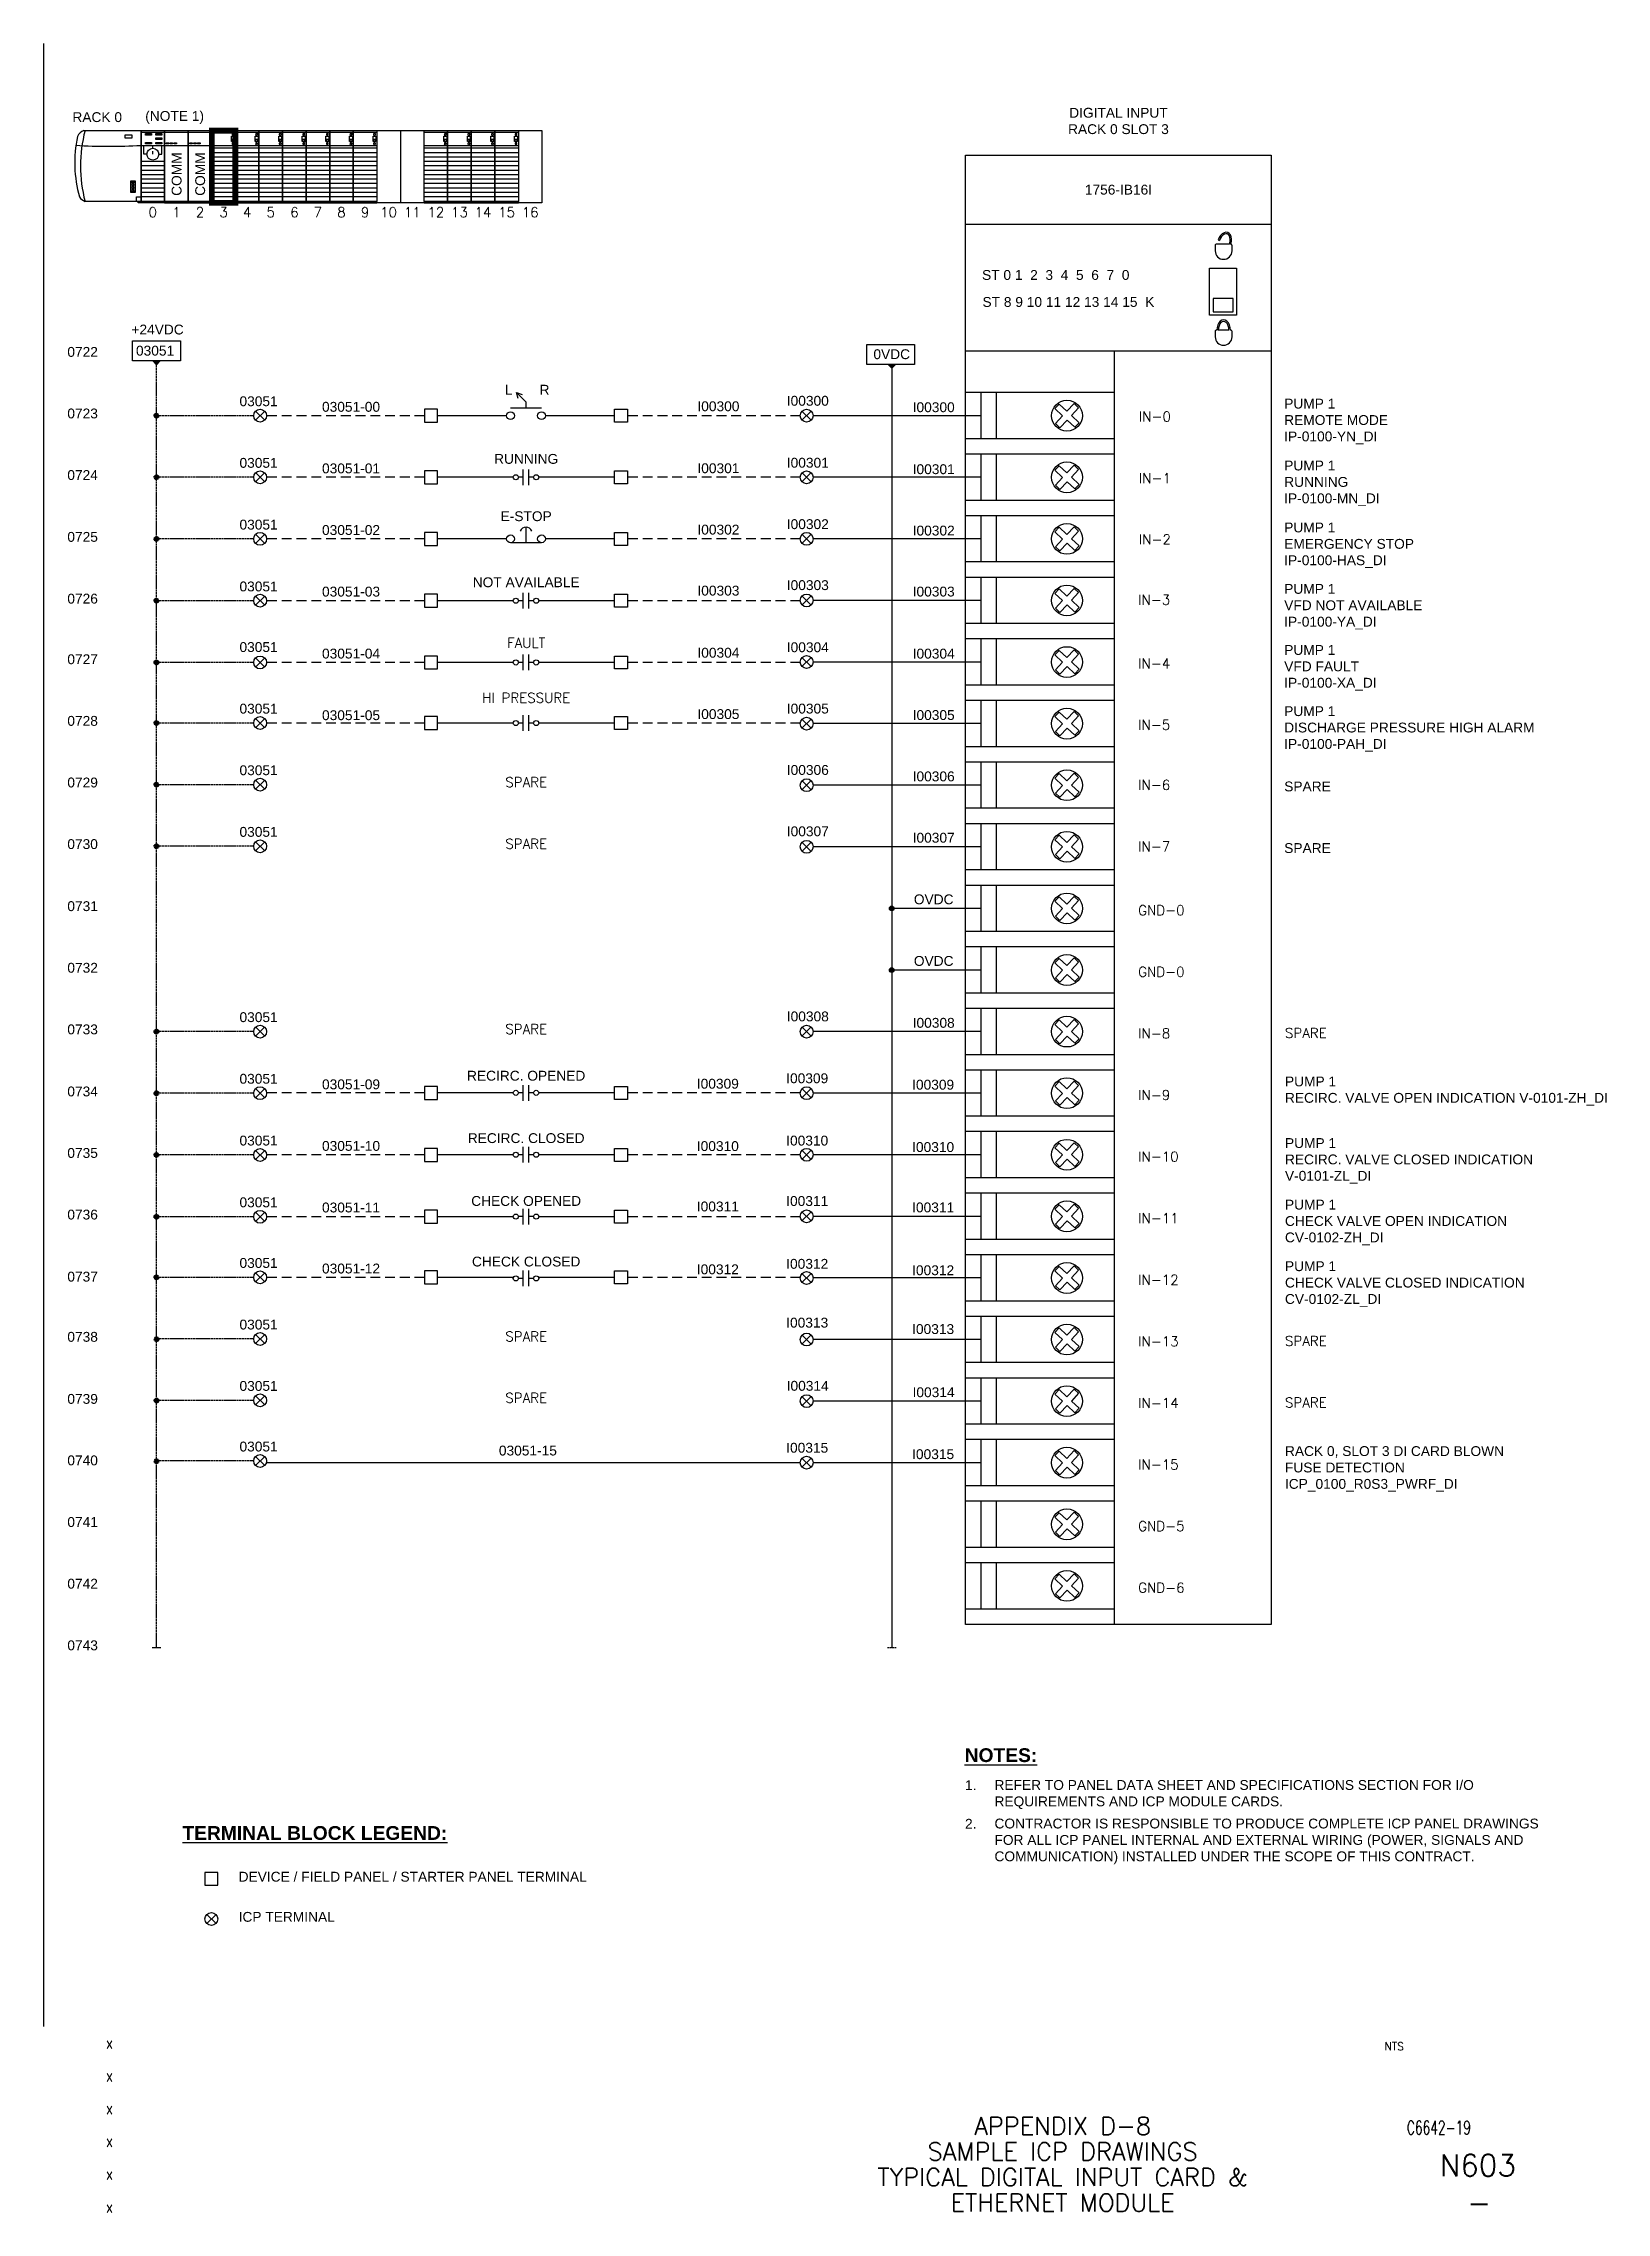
# Paper-space layout 'DIGITAL INPUT CARD - A1 Sheet' of a CAD drawing. Extents: x 50 to 830, y 22 to 574.
# Drawn here: x 432 to 830, y 23 to 574 of the extents above; entities that cross this region are included whole.
import ezdxf
from ezdxf.enums import TextEntityAlignment as Align

# ---------------------------------------------------------------- set-up
doc = ezdxf.new("R2010")
doc.units = 0
doc.linetypes.add('HIDDEN', pattern=[0.375, 0.25, -0.125])
for name, color, linetype in [('BOR-A1', 7, 'Continuous'), ('N-ANNO-TEXT', 2, 'Continuous'), ('N-DIAG-HIDDEN', 4, 'Continuous')]:
    doc.layers.add(name, color=color, linetype=linetype)
doc.layers.add('N-DIAG', color=4, linetype='Continuous', lineweight=25)
doc.layers.add('N-EQPM', color=4, linetype='Continuous', lineweight=25)
doc.styles.add('_CGS_2-5_NOTES', font='arial.ttf', dxfattribs={"height": 2.5})
doc.styles.add('_CGS_3-5_SUBHEADING', font='arialbd.ttf', dxfattribs={"height": 3.5})
doc.styles.add('ARIAL', font='arial.ttf')
doc.styles.add('STD2-0', font='simplex.shx', dxfattribs={"height": 2})
doc.styles.add('STD3-5', font='simplex.shx', dxfattribs={"height": 3.5})
doc.styles.add('STD4-5', font='simplex.shx', dxfattribs={"height": 4.5})
doc.styles.add('STD5-5', font='SIMPLEX')

psp = doc.layouts.new('DIGITAL INPUT CARD - A1 Sheet')

# ---------------------------------------------------------------- texts
at = {"layer": 'N-ANNO-TEXT', "style": '_CGS_2-5_NOTES'}
for s, p in [('03051', (460.89, 494.66)), ('0VDC', (648.14, 493.76))]:
    psp.add_text(s, height=2.5, dxfattribs=at).set_placement(p, align=Align.CENTER)
at = {"layer": 'N-ANNO-TEXT', "style": 'ARIAL'}
psp.add_text('L', height=2.5, dxfattribs=at).set_placement((551.73, 484.73), align=Align.RIGHT)
at = {"layer": 'N-ANNO-TEXT', "color": 2, "style": 'ARIAL'}
psp.add_text('R', height=2.5, dxfattribs=at).set_placement((558.63, 484.73))
at = {"layer": 'N-ANNO-TEXT', "char_height": 2.5, "style": '_CGS_2-5_NOTES'}
for s, insert, width, attachment_point in [('(NOTE 1)', (465.86, 555.18), 30.8297, 5), ('DIGITAL INPUT\\PRACK 0 SLOT 3', (705.77, 557.62), 114.5707, 2), ('RACK 0', (446.18, 555.24), 22.2931, 5), ('1756-IB16I', (705.77, 536.81), 114.5707, 5), ('{\\Fromans|c0;0}', (460.29, 531.09), 9.1998, 5), ('{\\Fromans|c0;1}', (466.34, 531.09), 9.1998, 5), ('{\\Fromans|c0;2}', (472.3, 531.09), 9.1998, 5), ('{\\Fromans|c0;3}', (478.3, 531.09), 9.1998, 5), ('{\\Fromans|c0;4}', (484.29, 531.09), 9.1998, 5), ('{\\Fromans|c0;5}', (490.27, 531.09), 9.1998, 5), ('{\\Fromans|c0;6}', (496.32, 531.09), 9.1998, 5), ('{\\Fromans|c0;7}', (502.28, 531.09), 9.1998, 5), ('{\\Fromans|c0;8}', (508.27, 531.09), 9.1998, 5), ('{\\Fromans|c0;9}', (514.27, 531.09), 9.1998, 5), ('{\\Fromans|c0;10}', (520.24, 531.09), 9.1998, 5), ('{\\Fromans|c0;11}', (526.29, 531.09), 9.1998, 5), ('{\\Fromans|c0;12}', (532.25, 531.09), 9.1998, 5), ('{\\Fromans|c0;13}', (538.25, 531.09), 9.1998, 5), ('{\\Fromans|c0;14}', (544.24, 531.09), 9.1998, 5), ('{\\Fromans|c0;15}', (550.24, 531.09), 9.1998, 5), ('{\\Fromans|c0;16}', (556.24, 531.09), 9.1998, 5), ('ST 0 1  2  3  4  5  6  7  0', (671.1, 515.13), 103.1697, 4), ('ST 8 9 10 11 12 13 14 15  K', (671.21, 508.27), 90.0094, 4), ('+24VDC', (461.52, 501.26), 69.3139, 5), ('0722', (442.47, 495.58), 16.142, 5), ('0723', (442.47, 479.93), 16.142, 5), ('03051', (487.2, 483.03), 22.2535, 5), ('03051-00', (510.7, 481.62), 22.2535, 5), ('I00300', (604.09, 481.76), 22.2535, 5), ('I00300', (626.81, 483.15), 22.2535, 5), ('I00300', (658.81, 481.52), 22.2535, 5), ('{\\Fromans|c0;IN-0}', (710.97, 480.41), 10.4515, 1), ('PUMP 1 \\PREMOTE MODE\\PIP-0100-YN_DI', (747.91, 483.7), 45.8479, 1), ('03051', (487.2, 467.38), 22.2535, 5), ('03051', (487.2, 467.38), 22.2535, 5), ('RUNNING', (555.22, 468.39), 22.2535, 5), ('I00301', (626.81, 467.41), 22.2535, 5), ('0724', (442.47, 464.28), 16.142, 5), ('03051-01', (510.7, 465.97), 22.2535, 5), ('I00301', (604.09, 466.01), 22.2535, 5), ('I00301', (658.81, 465.77), 22.2535, 5), ('{\\Fromans|c0;IN-1}', (710.97, 464.74), 10.9649, 1), ('PUMP 1 \\PRUNNING\\PIP-0100-MN_DI', (747.91, 467.97), 64.3467, 1), ('03051', (487.2, 451.68), 22.2535, 5), ('03051', (487.2, 451.68), 22.2535, 5), ('E-STOP', (555.22, 453.82), 22.2535, 5), ('I00302', (626.81, 451.8), 22.2535, 5), ('PUMP 1 \\PEMERGENCY STOP \\PIP-0100-HAS_DI', (747.91, 452.23), 64.3467, 1), ('0725', (442.47, 448.57), 16.142, 5), ('03051-02', (510.7, 450.31), 22.2535, 5), ('I00302', (604.09, 450.41), 22.2535, 5), ('I00302', (658.81, 450.17), 22.2535, 5), ('{\\Fromans|c0;IN-2}', (710.97, 449.21), 10.3062, 1), ('03051', (487.2, 435.97), 22.2535, 5), ('03051-03', (510.7, 434.66), 22.2535, 5), ('NOT AVAILABLE', (555.22, 437.03), 40.2515, 5), ('I00303', (604.09, 434.91), 22.2535, 5), ('I00303', (626.81, 436.3), 22.2535, 5), ('I00303', (658.81, 434.67), 22.2535, 5), ('PUMP 1 \\PVFD NOT AVAILABLE\\PIP-0100-YA_DI', (747.91, 436.62), 64.3467, 1), ('0726', (442.47, 432.87), 16.142, 5), ('{\\Fromans|c0;IN-3}', (710.79, 433.85), 9.8839, 1), ('03051', (487.2, 420.57), 22.2535, 5), ('03051-04', (510.7, 418.91), 22.2535, 5), ('I00304', (604.09, 419.13), 22.2535, 5), ('I00304', (626.81, 420.52), 22.2535, 5), ('I00304', (658.81, 418.89), 22.2535, 5), ('PUMP 1 \\PVFD FAULT \\PIP-0100-XA_DI', (747.91, 421.1), 64.3467, 1), ('0727', (442.47, 417.47), 16.142, 5), ('{\\Fromans|c0;IN-4}', (710.79, 417.65), 9.3772, 1), ('0728', (442.47, 401.81), 16.142, 5), ('03051', (487.2, 404.91), 22.2535, 5), ('03051-05', (510.7, 403.25), 22.2535, 5), ('I00305', (604.09, 403.53), 22.2535, 5), ('I00305', (626.81, 404.93), 22.2535, 5), ('I00305', (658.81, 403.29), 22.2535, 5), ('PUMP 1\\PDISCHARGE PRESSURE HIGH ALARM \\PIP-0100-PAH_DI', (747.91, 405.55), 70.953, 1), ('{\\Fromans|c0;IN-5}', (710.79, 402.06), 10.2488, 1), ('0729', (442.47, 386.15), 16.142, 5), ('03051', (487.2, 389.26), 22.2535, 5), ('I00306', (626.81, 389.33), 22.2535, 5), ('I00306', (658.81, 387.7), 22.2535, 5), ('{\\Fromans|c0;IN-6}', (710.79, 386.8), 10.3833, 1), ('SPARE', (747.91, 386.41), 64.3467, 1), ('03051', (487.2, 373.6), 22.2535, 5), ('I00307', (626.81, 373.74), 22.2535, 5), ('0730', (442.47, 370.49), 16.142, 5), ('I00307', (658.81, 372.11), 22.2535, 5), ('{\\Fromans|c0;IN-7}', (710.79, 371.14), 9.8839, 1), ('SPARE', (747.91, 370.75), 64.3467, 1), ('0731', (442.47, 354.72), 16.142, 5), ('OVDC', (658.81, 356.45), 22.2535, 5), ('{\\Fromans|c0;GND-0}', (710.79, 354.95), 10.7285, 1), ('OVDC', (658.81, 340.8), 22.2535, 5), ('0732', (442.47, 339.06), 16.142, 5), ('{\\Fromans|c0;GND-0}', (710.79, 339.3), 10.7285, 1), ('03051', (487.2, 326.51), 22.2535, 5), ('I00308', (626.81, 326.7), 22.2535, 5), ('I00308', (658.81, 325.07), 22.2535, 5), ('0733', (442.47, 323.4), 16.142, 5), ('{\\Fromans|c0;IN-8}', (710.79, 323.65), 10.7285, 1), ('{\\Fromans|c0;SPARE}', (748.1, 323.75), 64.3467, 1), ('0734', (442.47, 307.63), 16.142, 5), ('03051', (487.2, 310.85), 22.2535, 5), ('03051-09', (510.7, 309.44), 22.2535, 5), ('RECIRC. OPENED', (555.22, 311.63), 38.349, 5), ('I00309', (603.94, 309.59), 22.2535, 5), ('I00309', (626.66, 310.98), 22.2535, 5), ('I00309', (658.67, 309.35), 22.2535, 5), ('PUMP 1 \\PRECIRC. VALVE OPEN INDICATION V-0101-ZH_DI', (748.1, 311.44), 79.5478, 1), ('{\\Fromans|c0;IN-9}', (710.79, 307.99), 10.7285, 1), ('0735', (442.47, 292), 16.142, 5), ('03051', (487.2, 295.15), 22.2535, 5), ('03051-10', (510.7, 293.79), 22.2535, 5), ('RECIRC. CLOSED', (555.22, 295.77), 38.349, 5), ('I00310', (603.94, 293.74), 22.2535, 5), ('I00310', (626.66, 295.14), 22.2535, 5), ('I00310', (658.67, 293.5), 22.2535, 5), ('{\\Fromans|c0;IN-10}', (710.79, 292.34), 10.7285, 1), ('PUMP 1 \\PRECIRC. VALVE CLOSED INDICATION \\PV-0101-ZL_DI', (748.1, 295.79), 75.2407, 1), ('0736', (442.47, 276.34), 16.142, 5), ('03051', (487.2, 279.45), 22.2535, 5), ('03051-11', (510.7, 278.14), 22.2535, 5), ('CHECK OPENED', (555.22, 279.8), 39.9307, 5), ('I00311', (603.94, 278.4), 22.2535, 5), ('I00311', (626.66, 279.79), 22.2535, 5), ('I00311', (658.67, 278.16), 22.2535, 5), ('{\\Fromans|c0;IN-11}', (710.79, 276.69), 10.7285, 1), ('PUMP 1 \\PCHECK VALVE OPEN INDICATION\\PCV-0102-ZH_DI', (748.1, 280.14), 64.3467, 1), ('03051', (487.2, 264.04), 22.2535, 5), ('CHECK CLOSED', (555.22, 264.4), 30.1687, 5), ('I00312', (626.66, 263.82), 22.2535, 5), ('0737', (442.47, 260.57), 16.142, 5), ('03051-12', (510.7, 262.63), 22.2535, 5), ('I00312', (603.94, 262.43), 22.2535, 5), ('I00312', (658.67, 262.19), 22.2535, 5), ('{\\Fromans|c0;IN-12}', (710.79, 261.04), 10.7285, 1), ('PUMP 1 \\PCHECK VALVE CLOSED INDICATION\\PCV-0102-ZL_DI', (748.1, 264.49), 68.0284, 1), ('03051', (487.2, 248.39), 22.2535, 5), ('I00313', (626.66, 248.88), 22.2535, 5), ('I00313', (658.67, 247.24), 22.2535, 5), ('0738', (442.47, 245.27), 16.142, 5), ('{\\Fromans|c0;IN-13}', (710.79, 245.39), 10.7285, 1), ('{\\Fromans|c0;SPARE}', (748.1, 245.49), 64.3467, 1), ('03051', (487.2, 232.79), 22.2535, 5), ('I00314', (626.78, 232.82), 22.2535, 5), ('I00314', (658.78, 231.19), 22.2535, 5), ('0739', (442.47, 229.5), 16.142, 5), ('{\\Fromans|c0;IN-14}', (710.79, 229.73), 10.7285, 1), ('{\\Fromans|c0;SPARE}', (748.1, 229.84), 64.3467, 1), ('0740', (442.47, 213.87), 16.142, 5), ('03051', (487.2, 217.39), 22.2535, 5), ('03051-15', (555.66, 216.37), 22.2535, 5), ('I00315', (626.66, 217.08), 22.2535, 5), ('I00315', (658.67, 215.45), 22.2535, 5), ('RACK 0, SLOT 3 DI CARD BLOWN FUSE DETECTION\\PICP_0100_R0S3_PWRF_DI', (748.1, 217.5), 64.3467, 1), ('{\\Fromans|c0;IN-15}', (710.79, 214.08), 10.7285, 1), ('0741', (442.47, 198.21), 16.142, 5), ('{\\Fromans|c0;GND-5}', (710.79, 198.43), 10.7285, 1), ('0742', (442.47, 182.53), 16.142, 5), ('{\\Fromans|c0;GND-6}', (710.79, 182.78), 10.7285, 1), ('0743', (442.47, 166.87), 16.142, 5), ('1.', (666.77, 132.59), 96.6043, 1), ('REFER TO PANEL DATA SHEET AND SPECIFICATIONS SECTION FOR I/O REQUIREMENTS AND ICP MODULE CARDS.', (674.26, 132.65), 126.4424, 1), ('2.', (666.77, 122.79), 96.6043, 1), ('CONTRACTOR IS RESPONSIBLE TO PRODUCE COMPLETE ICP PANEL DRAWINGS FOR ALL ICP PANEL INTERNAL AND EXTERNAL WIRING (POWER, SIGNALS AND COMMUNICATION) INSTALLED UNDER THE SCOPE OF THIS CONTRACT. ', (674.26, 122.85), 141.5827, 1), ('DEVICE / FIELD PANEL / STARTER PANEL TERMINAL', (482.13, 109.34), 126.4424, 1), ('ICP TERMINAL', (482.13, 99.13), 126.4424, 1)]:
    psp.add_mtext(s, dxfattribs=dict(at, insert=insert, width=width, attachment_point=attachment_point))
at = {"layer": 'N-ANNO-TEXT', "char_height": 2.5, "width": 30.8297, "attachment_point": 5, "rotation": 90, "style": '_CGS_2-5_NOTES'}
for insert in [(466.38, 540.78), (472.37, 540.78)]:
    psp.add_mtext('COMM', dxfattribs=dict(at, insert=insert))
at = {"layer": 'N-ANNO-TEXT', "linetype": 'Continuous', "char_height": 2.5, "width": 22.2535, "attachment_point": 5, "style": '_CGS_2-5_NOTES'}
for s, insert in [('{\\Fromans|c0;FAULT}', (555.22, 421.65)), ('{\\Fromans|c0;HI PRESSURE}', (555.22, 407.68)), ('{\\Fromans|c0;SPARE}', (555.22, 386.24)), ('{\\Fromans|c0;SPARE}', (555.22, 370.58)), ('{\\Fromans|c0;SPARE}', (555.22, 323.49)), ('{\\Fromans|c0;SPARE}', (555.22, 245.38)), ('{\\Fromans|c0;SPARE}', (555.22, 229.78))]:
    psp.add_mtext(s, dxfattribs=dict(at, insert=insert))
at = {"layer": 'N-ANNO-TEXT', "color": 4, "char_height": 3.5, "width": 84.9917, "attachment_point": 1, "style": '_CGS_3-5_SUBHEADING'}
for s, insert in [('{\\LNOTES:}', (666.68, 140.73)), ('{\\LTERMINAL BLOCK LEGEND:}', (467.83, 120.95))]:
    psp.add_mtext(s, dxfattribs=dict(at, insert=insert))

# ---------------------------------------------------------------- blocks, each defined once
blk = doc.blocks.new('CGS A1 TITLE ATT')
at = {"layer": 'BOR-A1', "color": 1}
for tag, p, height, style in [('DATE', (448.47, 64.4), 2, 'STD2-0'), ('DRAWN', (448.47, 56.08), 2, 'STD2-0'), ('DESIGNER', (448.47, 47.76), 2, 'STD2-0'), ('FILE', (783.85, 42.55), 3.5, 'STD3-5'), ('CHECKED', (448.47, 39.44), 2, 'STD2-0'), ('ENGINEER', (448.47, 31.12), 2, 'STD2-0'), ('AD909', (787.49, 32), 5.5, 'STD5-5'), ('APPROVED', (448.47, 22.72), 2, 'STD2-0')]:
    blk.add_attdef(tag, p, '', height=height, dxfattribs=dict(at, style=style))
at = {"layer": 'BOR-A1', "color": 1, "style": 'STD2-0', "flags": 4}
blk.add_attdef('SCALE', (773.37, 64), '', height=2, dxfattribs=at)
at = {"layer": 'BOR-A1', "color": 1, "style": 'STD4-5'}
for tag, p in [('TITLE-1', (691.59, 44.75)), ('TITLE-2', (691.59, 38.25)), ('TITLE-3', (691.59, 31.75)), ('TITLE-4', (691.59, 25.25))]:
    blk.add_attdef(tag, text='', height=4.5, dxfattribs=at).set_placement(p, align=Align.MIDDLE_CENTER)
at = {"layer": 'BOR-A1', "color": 1, "style": 'STD5-5'}
blk.add_attdef('999', text='', height=5.5, dxfattribs=at).set_placement((800.49, 22.5), align=Align.RIGHT)

# ---------------------------------------------------------------- hatches: boundary and pattern name
at = {"layer": 'N-DIAG', "linetype": 'HIDDEN', "ltscale": 0.5}
h = psp.add_hatch(color=256, dxfattribs=at)
edge = h.paths.add_edge_path()
edge.add_arc((461.24, 479.38), 0.601, 0, 360)
h = psp.add_hatch(color=256, dxfattribs=at)
edge = h.paths.add_edge_path()
edge.add_arc((461.24, 463.73), 0.601, 0, 360)
h = psp.add_hatch(color=256, dxfattribs=at)
edge = h.paths.add_edge_path()
edge.add_arc((461.24, 448.08), 0.601, 0, 360)
h = psp.add_hatch(color=256, dxfattribs=at)
edge = h.paths.add_edge_path()
edge.add_arc((461.24, 432.37), 0.601, 0, 360)
h = psp.add_hatch(color=256, dxfattribs=at)
edge = h.paths.add_edge_path()
edge.add_arc((461.24, 416.67), 0.601, 0, 360)
h = psp.add_hatch(color=256, dxfattribs=at)
edge = h.paths.add_edge_path()
edge.add_arc((461.24, 401.27), 0.601, 0, 360)
h = psp.add_hatch(color=256, dxfattribs=at)
edge = h.paths.add_edge_path()
edge.add_arc((461.24, 385.61), 0.601, 0, 360)
h = psp.add_hatch(color=256, dxfattribs=at)
edge = h.paths.add_edge_path()
edge.add_arc((461.24, 369.95), 0.601, 0, 360)
at = {"layer": 'N-DIAG'}
h = psp.add_hatch(color=256, dxfattribs=at)
edge = h.paths.add_edge_path()
edge.add_arc((648.14, 354.16), 0.601, 0, 360)
h = psp.add_hatch(color=256, dxfattribs=at)
edge = h.paths.add_edge_path()
edge.add_arc((648.14, 338.51), 0.601, 0, 360)
at = {"layer": 'N-DIAG', "linetype": 'HIDDEN', "ltscale": 0.5}
h = psp.add_hatch(color=256, dxfattribs=at)
edge = h.paths.add_edge_path()
edge.add_arc((461.24, 322.86), 0.601, 0, 360)
h = psp.add_hatch(color=256, dxfattribs=at)
edge = h.paths.add_edge_path()
edge.add_arc((461.24, 307.21), 0.601, 0, 360)
h = psp.add_hatch(color=256, dxfattribs=at)
edge = h.paths.add_edge_path()
edge.add_arc((461.24, 291.5), 0.601, 0, 360)
h = psp.add_hatch(color=256, dxfattribs=at)
edge = h.paths.add_edge_path()
edge.add_arc((461.24, 275.8), 0.601, 0, 360)
h = psp.add_hatch(color=256, dxfattribs=at)
edge = h.paths.add_edge_path()
edge.add_arc((461.24, 260.4), 0.601, 0, 360)
h = psp.add_hatch(color=256, dxfattribs=at)
edge = h.paths.add_edge_path()
edge.add_arc((461.26, 244.69), 0.601, 0, 360)
h = psp.add_hatch(color=256, dxfattribs=at)
edge = h.paths.add_edge_path()
edge.add_arc((461.26, 229.09), 0.601, 0, 360)
h = psp.add_hatch(color=256, dxfattribs=at)
edge = h.paths.add_edge_path()
edge.add_arc((461.26, 213.69), 0.601, 0, 360)
at = {"layer": 'N-EQPM'}
for points in [[(461.24, 492.31), (462.17, 493.32), (460.31, 493.32)], [(648.14, 491.42), (649.07, 492.42), (647.21, 492.42)]]:
    psp.add_hatch(color=256, dxfattribs=at).paths.add_polyline_path(points)

# ---------------------------------------------------------------- linework, layer by layer
at = {"layer": 'N-DIAG', "linetype": 'HIDDEN', "ltscale": 0.5}
for p, q in [((461.24, 166.24), (461.24, 493.32)), ((485.96, 479.38), (461.24, 479.38)), ((485.96, 463.73), (461.24, 463.73)), ((485.96, 448.08), (461.24, 448.08)), ((485.96, 432.37), (461.24, 432.37)), ((485.96, 416.67), (461.24, 416.67)), ((485.96, 401.27), (461.24, 401.27)), ((485.96, 385.61), (461.24, 385.61)), ((485.96, 369.95), (461.24, 369.95)), ((485.96, 322.86), (461.24, 322.86)), ((485.96, 307.21), (461.24, 307.21)), ((485.96, 291.5), (461.24, 291.5)), ((485.96, 275.8), (461.24, 275.8)), ((485.96, 260.4), (461.24, 260.4)), ((485.96, 244.75), (461.24, 244.75)), ((485.96, 229.15), (461.24, 229.15)), ((485.96, 213.74), (461.24, 213.74)), ((462.34, 166.24), (460.14, 166.24)), ((649.24, 166.24), (647.04, 166.24))]:
    psp.add_line(p, q, dxfattribs=at)
at = {"layer": 'N-DIAG'}
for p, q in [((648.14, 491.42), (648.14, 166.24)), ((486.5, 480.47), (488.68, 478.29)), ((488.68, 480.47), (486.5, 478.29)), ((625.41, 480.47), (627.59, 478.29)), ((627.59, 480.47), (625.41, 478.29)), ((670.85, 479.38), (628.13, 479.38)), ((486.5, 464.82), (488.68, 462.64)), ((488.68, 464.82), (486.5, 462.64)), ((625.41, 464.82), (627.59, 462.64)), ((627.59, 464.82), (625.41, 462.64)), ((670.85, 463.73), (628.13, 463.73)), ((486.5, 449.17), (488.68, 446.99)), ((488.68, 449.17), (486.5, 446.99)), ((625.41, 449.17), (627.59, 446.99)), ((627.59, 449.17), (625.41, 446.99)), ((670.85, 448.08), (628.13, 448.08)), ((486.5, 433.46), (488.68, 431.29)), ((488.68, 433.46), (486.5, 431.29)), ((625.41, 433.51), (627.59, 431.34)), ((627.59, 433.51), (625.41, 431.34)), ((670.85, 432.43), (628.13, 432.43)), ((486.5, 417.76), (488.68, 415.58)), ((488.68, 417.76), (486.5, 415.58)), ((625.41, 417.86), (627.59, 415.69)), ((627.59, 417.86), (625.41, 415.69)), ((670.85, 416.77), (628.13, 416.77)), ((486.5, 402.36), (488.68, 400.18)), ((488.68, 402.36), (486.5, 400.18)), ((625.41, 402.21), (627.59, 400.03)), ((627.59, 402.21), (625.41, 400.03)), ((625.41, 402.21), (627.59, 400.03)), ((627.59, 402.21), (625.41, 400.03)), ((670.85, 401.12), (628.13, 401.12)), ((486.5, 386.7), (488.68, 384.52)), ((488.68, 386.7), (486.5, 384.52)), ((625.41, 386.56), (627.59, 384.38)), ((627.59, 386.56), (625.41, 384.38)), ((670.85, 385.47), (628.13, 385.47)), ((486.5, 371.04), (488.68, 368.86)), ((488.68, 371.04), (486.5, 368.86)), ((625.41, 370.9), (627.59, 368.73)), ((627.59, 370.9), (625.41, 368.73)), ((670.85, 369.82), (628.13, 369.82)), ((670.85, 354.16), (648.14, 354.16)), ((670.85, 338.51), (648.14, 338.51)), ((486.5, 323.95), (488.68, 321.77)), ((488.68, 323.95), (486.5, 321.77)), ((625.41, 323.95), (627.59, 321.77)), ((627.59, 323.95), (625.41, 321.77)), ((670.85, 322.86), (628.13, 322.86)), ((486.5, 308.3), (488.68, 306.12)), ((488.68, 308.3), (486.5, 306.12)), ((625.41, 308.3), (627.59, 306.12)), ((627.59, 308.3), (625.41, 306.12)), ((670.85, 307.21), (628.13, 307.21)), ((486.5, 292.59), (488.68, 290.42)), ((488.68, 292.59), (486.5, 290.42)), ((625.41, 292.64), (627.59, 290.47)), ((627.59, 292.64), (625.41, 290.47)), ((670.85, 291.56), (628.13, 291.56)), ((486.5, 276.89), (488.68, 274.71)), ((488.68, 276.89), (486.5, 274.71)), ((625.41, 276.99), (627.59, 274.82)), ((627.59, 276.99), (625.41, 274.82)), ((670.85, 275.9), (628.13, 275.9)), ((486.5, 261.49), (488.68, 259.31)), ((488.68, 261.49), (486.5, 259.31)), ((625.41, 261.34), (627.59, 259.16)), ((627.59, 261.34), (625.41, 259.16)), ((670.85, 260.25), (628.13, 260.25)), ((486.5, 245.83), (488.68, 243.66)), ((488.68, 245.83), (486.5, 243.66)), ((625.41, 245.69), (627.59, 243.51)), ((627.59, 245.69), (625.41, 243.51)), ((670.85, 244.6), (628.13, 244.6)), ((486.5, 230.24), (488.68, 228.06)), ((488.68, 230.24), (486.5, 228.06)), ((625.41, 230.04), (627.59, 227.86)), ((627.59, 230.04), (625.41, 227.86)), ((670.85, 228.95), (628.13, 228.95)), ((486.5, 214.83), (488.68, 212.66)), ((488.68, 214.83), (486.5, 212.66)), ((625.41, 214.38), (627.59, 212.21)), ((627.59, 214.38), (625.41, 212.21)), ((670.85, 213.3), (628.13, 213.3)), ((474.12, 98.43), (476.3, 96.25)), ((476.3, 98.43), (474.12, 96.25))]:
    psp.add_line(p, q, dxfattribs=at)
at = {"layer": 'N-DIAG', "linetype": 'Continuous', "ltscale": 150}
for p, q in [((550.25, 479.38), (532.65, 479.38)), ((577.71, 479.38), (560.11, 479.38)), ((551.95, 463.73), (532.65, 463.73)), ((577.71, 463.73), (558.41, 463.73)), ((550.25, 448.08), (532.65, 448.08)), ((577.71, 448.08), (560.1, 448.08)), ((551.95, 432.37), (532.65, 432.37)), ((577.71, 432.37), (558.41, 432.37)), ((551.95, 416.67), (532.65, 416.67)), ((577.71, 416.67), (558.41, 416.67)), ((551.95, 401.27), (532.65, 401.27)), ((577.71, 401.27), (558.41, 401.27)), ((551.94, 307.29), (532.65, 307.29)), ((577.71, 307.29), (558.41, 307.29)), ((551.95, 291.5), (532.65, 291.5)), ((577.71, 291.5), (558.41, 291.5)), ((551.95, 275.8), (532.65, 275.8)), ((577.71, 275.8), (558.41, 275.8)), ((552, 260.4), (532.65, 260.4)), ((577.71, 260.4), (558.36, 260.4)), ((624.87, 213.3), (489.22, 213.3))]:
    psp.add_line(p, q, dxfattribs=at)
at = {"layer": 'N-DIAG', "linetype": 'HIDDEN', "ltscale": 0.5}
for centre in [(461.24, 479.38), (461.24, 463.73), (461.24, 448.08), (461.24, 432.37), (461.24, 416.67), (461.24, 401.27), (461.24, 385.61), (461.24, 369.95), (461.24, 322.86), (461.24, 307.21), (461.24, 291.5), (461.24, 275.8), (461.24, 260.4), (461.26, 244.69), (461.26, 229.09), (461.26, 213.69)]:
    psp.add_circle(centre, 0.601, dxfattribs=at)
at = {"layer": 'N-DIAG'}
for centre, radius in [((487.59, 479.38), 1.63), ((626.5, 479.38), 1.63), ((487.59, 463.73), 1.63), ((626.5, 463.73), 1.63), ((487.59, 448.08), 1.63), ((626.5, 448.08), 1.63), ((487.59, 432.37), 1.63), ((626.5, 432.43), 1.63), ((487.59, 416.67), 1.63), ((626.5, 416.77), 1.63), ((487.59, 401.27), 1.63), ((626.5, 401.12), 1.63), ((626.5, 401.12), 1.63), ((487.59, 385.61), 1.63), ((626.5, 385.47), 1.63), ((487.59, 369.95), 1.63), ((626.5, 369.82), 1.63), ((648.14, 354.16), 0.601), ((648.14, 338.51), 0.601), ((487.59, 322.86), 1.63), ((626.5, 322.86), 1.63), ((487.59, 307.21), 1.63), ((626.5, 307.21), 1.63), ((487.59, 291.5), 1.63), ((626.5, 291.56), 1.63), ((487.59, 275.8), 1.63), ((626.5, 275.9), 1.63), ((487.59, 260.4), 1.63), ((626.5, 260.25), 1.63), ((487.59, 244.75), 1.63), ((626.5, 244.6), 1.63), ((487.59, 229.15), 1.63), ((626.5, 228.95), 1.63), ((487.59, 213.74), 1.63), ((626.5, 213.3), 1.63), ((475.21, 97.34), 1.63)]:
    psp.add_circle(centre, radius, dxfattribs=at)
at = {"layer": 'N-DIAG-HIDDEN'}
for p, q in [((475.31, 551.83), (475.31, 533.47)), ((481.67, 551.83), (481.67, 533.47)), ((511.28, 551.83), (511.28, 533.47)), ((523.27, 551.83), (523.27, 533.47)), ((457.32, 548.09), (463.32, 548.09))]:
    psp.add_line(p, q, dxfattribs=at)
at = {"layer": 'N-DIAG-HIDDEN', "linetype": 'HIDDEN', "ltscale": 10}
for p, q in [((529.36, 479.38), (489.22, 479.38)), ((624.87, 479.38), (581, 479.38)), ((529.36, 463.73), (489.22, 463.73)), ((624.87, 463.73), (581, 463.73)), ((529.36, 448.08), (489.22, 448.08)), ((624.87, 448.08), (581, 448.08)), ((529.36, 432.37), (489.22, 432.37)), ((624.87, 432.37), (581, 432.37)), ((529.36, 416.67), (489.22, 416.67)), ((624.87, 416.67), (581, 416.67)), ((529.36, 401.27), (489.22, 401.27)), ((624.87, 401.27), (581, 401.27)), ((529.36, 307.29), (489.22, 307.29)), ((624.86, 307.29), (581, 307.29)), ((529.36, 291.5), (489.22, 291.5)), ((624.87, 291.5), (581, 291.5)), ((529.36, 275.8), (489.22, 275.8)), ((624.87, 275.8), (581, 275.8)), ((529.36, 260.4), (489.22, 260.4)), ((624.87, 260.4), (581, 260.4))]:
    psp.add_line(p, q, dxfattribs=at)
at = {"layer": 'N-DIAG-HIDDEN'}
psp.add_lwpolyline([(442.81, 551.83), (457.32, 551.83), (457.32, 533.85), (443.08, 533.85)], dxfattribs=at)
for points in [[(463.32, 533.85), (457.32, 533.85), (457.32, 551.83), (463.32, 551.83)], [(457.32, 551.83), (559.24, 551.83), (559.24, 533.47), (457.32, 533.47)], [(469.31, 533.85), (463.32, 533.85), (463.32, 551.83), (469.31, 551.83)]]:
    psp.add_lwpolyline(points, close=True, dxfattribs=at)
for centre, radius, start, end in [((443.7, 549.23), 2.75, 108.7788, 156.2175), ((477.91, 542.84), 35.97, 165.5218, 194.4782), ((472.02, 543.65), 31.55, 167.7563, 195.9646), ((449.29, 678.8), 130.96, 266.2623, 273.5153), ((443.94, 536.35), 2.64, 211.3592, 251.1)]:
    psp.add_arc(centre, radius, start, end, dxfattribs=at)
at = {"layer": 'N-EQPM'}
for p, q in [((432.5, 574), (432.5, 70)), ((457.32, 551.46), (463.32, 551.46)), ((463.32, 551.46), (469.31, 551.46)), ((469.31, 551.46), (475.31, 551.46)), ((475.31, 551.46), (481.3, 551.46)), ((481.3, 551.46), (487.3, 551.46)), ((487.3, 551.46), (493.29, 551.46)), ((493.29, 551.46), (499.29, 551.46)), ((499.29, 551.46), (505.28, 551.46)), ((505.28, 551.46), (511.28, 551.46)), ((511.28, 551.46), (517.27, 551.46)), ((529.27, 551.46), (535.26, 551.46)), ((535.26, 551.46), (541.26, 551.46)), ((541.26, 551.46), (547.25, 551.46)), ((547.25, 551.46), (553.25, 551.46)), ((458.07, 545.84), (458.07, 548.09)), ((458.82, 545.84), (458.07, 545.84)), ((460.32, 547.34), (460.32, 548.09)), ((460.32, 545.84), (460.32, 546.59)), ((461.82, 545.84), (462.57, 545.84)), ((462.57, 545.84), (462.57, 548.09)), ((463.32, 548.09), (469.31, 548.09)), ((463.72, 548.74), (464.36, 548.74)), ((463.72, 548.46), (463.72, 548.74)), ((464.36, 548.46), (463.72, 548.46)), ((464.36, 548.74), (464.36, 548.46)), ((464.71, 548.74), (465.36, 548.74)), ((464.71, 548.46), (464.71, 548.74)), ((465.36, 548.46), (464.71, 548.46)), ((465.36, 548.74), (465.36, 548.46)), ((465.71, 548.74), (466.35, 548.74)), ((465.71, 548.46), (465.71, 548.74)), ((466.35, 548.46), (465.71, 548.46)), ((466.35, 548.74), (466.35, 548.46)), ((469.31, 548.09), (475.31, 548.09)), ((469.72, 548.74), (470.36, 548.74)), ((469.72, 548.46), (469.72, 548.74)), ((470.36, 548.46), (469.72, 548.46)), ((470.36, 548.74), (470.36, 548.46)), ((470.71, 548.74), (471.35, 548.74)), ((470.71, 548.46), (470.71, 548.74)), ((471.35, 548.46), (470.71, 548.46)), ((471.35, 548.74), (471.35, 548.46)), ((471.7, 548.74), (472.34, 548.74)), ((471.7, 548.46), (471.7, 548.74)), ((472.34, 548.46), (471.7, 548.46)), ((472.34, 548.74), (472.34, 548.46)), ((475.31, 548.09), (481.3, 548.09)), ((481.3, 547.34), (475.31, 547.34)), ((481.3, 546.21), (475.31, 546.21)), ((480.54, 551.13), (480.58, 551.12)), ((480.85, 551.01), (480.86, 551.02)), ((481.3, 548.09), (487.3, 548.09)), ((487.3, 547.34), (481.3, 547.34)), ((487.3, 546.21), (481.3, 546.21)), ((486.54, 551.13), (486.57, 551.12)), ((486.85, 551.01), (486.85, 551.02)), ((487.3, 548.09), (493.29, 548.09)), ((493.29, 547.34), (487.3, 547.34)), ((493.29, 546.21), (487.3, 546.21)), ((492.53, 551.13), (492.57, 551.12)), ((492.84, 551.01), (492.85, 551.02)), ((493.29, 548.09), (499.29, 548.09)), ((499.29, 547.34), (493.29, 547.34)), ((499.29, 546.21), (493.29, 546.21)), ((498.53, 551.13), (498.56, 551.12)), ((498.84, 551.01), (498.84, 551.02)), ((499.29, 548.09), (505.28, 548.09)), ((505.28, 547.34), (499.29, 547.34)), ((505.28, 546.21), (499.29, 546.21)), ((504.52, 551.13), (504.56, 551.12)), ((504.83, 551.01), (504.84, 551.02)), ((505.28, 548.09), (511.28, 548.09)), ((511.28, 547.34), (505.28, 547.34)), ((511.28, 546.21), (505.28, 546.21)), ((510.52, 551.13), (510.56, 551.12)), ((510.83, 551.01), (510.83, 551.02)), ((511.28, 548.09), (517.27, 548.09)), ((517.27, 547.34), (511.28, 547.34)), ((517.27, 546.21), (511.28, 546.21)), ((516.51, 551.13), (516.55, 551.12)), ((516.82, 551.01), (516.83, 551.02)), ((529.27, 548.09), (535.26, 548.09)), ((535.26, 547.34), (529.27, 547.34)), ((535.26, 546.21), (529.27, 546.21)), ((534.5, 551.13), (534.54, 551.12)), ((534.81, 551.01), (534.82, 551.02)), ((535.26, 548.09), (541.26, 548.09)), ((541.26, 547.34), (535.26, 547.34)), ((541.26, 546.21), (535.26, 546.21)), ((540.49, 551.13), (540.53, 551.12)), ((540.81, 551.01), (540.81, 551.02)), ((541.26, 548.09), (547.25, 548.09)), ((547.25, 547.34), (541.26, 547.34)), ((547.25, 546.21), (541.26, 546.21)), ((546.49, 551.13), (546.53, 551.12)), ((546.8, 551.01), (546.81, 551.02)), ((547.25, 548.09), (553.25, 548.09)), ((553.25, 547.34), (547.25, 547.34)), ((553.25, 546.21), (547.25, 546.21)), ((552.48, 551.13), (552.52, 551.12)), ((552.8, 551.01), (552.8, 551.02)), ((463.32, 543.97), (457.32, 543.97)), ((463.32, 542.84), (457.32, 542.84)), ((463.32, 541.72), (457.32, 541.72)), ((463.32, 540.59), (457.32, 540.59)), ((481.3, 545.09), (475.31, 545.09)), ((481.3, 543.97), (475.31, 543.97)), ((481.3, 542.84), (475.31, 542.84)), ((481.3, 541.72), (475.31, 541.72)), ((481.3, 540.59), (475.31, 540.59)), ((487.3, 545.09), (481.3, 545.09)), ((487.3, 543.97), (481.3, 543.97)), ((487.3, 542.84), (481.3, 542.84)), ((487.3, 541.72), (481.3, 541.72)), ((487.3, 540.59), (481.3, 540.59)), ((493.29, 545.09), (487.3, 545.09)), ((493.29, 543.97), (487.3, 543.97)), ((493.29, 542.84), (487.3, 542.84)), ((493.29, 541.72), (487.3, 541.72)), ((493.29, 540.59), (487.3, 540.59)), ((499.29, 545.09), (493.29, 545.09)), ((499.29, 543.97), (493.29, 543.97)), ((499.29, 542.84), (493.29, 542.84)), ((499.29, 541.72), (493.29, 541.72)), ((499.29, 540.59), (493.29, 540.59)), ((505.28, 545.09), (499.29, 545.09)), ((505.28, 543.97), (499.29, 543.97)), ((505.28, 542.84), (499.29, 542.84)), ((505.28, 541.72), (499.29, 541.72)), ((505.28, 540.59), (499.29, 540.59)), ((511.28, 545.09), (505.28, 545.09)), ((511.28, 543.97), (505.28, 543.97)), ((511.28, 542.84), (505.28, 542.84)), ((511.28, 541.72), (505.28, 541.72)), ((511.28, 540.59), (505.28, 540.59)), ((517.27, 545.09), (511.28, 545.09)), ((517.27, 543.97), (511.28, 543.97)), ((517.27, 542.84), (511.28, 542.84)), ((517.27, 541.72), (511.28, 541.72)), ((517.27, 540.59), (511.28, 540.59)), ((535.26, 545.09), (529.27, 545.09)), ((535.26, 543.97), (529.27, 543.97)), ((535.26, 542.84), (529.27, 542.84)), ((535.26, 541.72), (529.27, 541.72)), ((535.26, 540.59), (529.27, 540.59)), ((541.26, 545.09), (535.26, 545.09)), ((541.26, 543.97), (535.26, 543.97)), ((541.26, 542.84), (535.26, 542.84)), ((541.26, 541.72), (535.26, 541.72)), ((541.26, 540.59), (535.26, 540.59)), ((547.25, 545.09), (541.26, 545.09)), ((547.25, 543.97), (541.26, 543.97)), ((547.25, 542.84), (541.26, 542.84)), ((547.25, 541.72), (541.26, 541.72)), ((547.25, 540.59), (541.26, 540.59)), ((553.25, 545.09), (547.25, 545.09)), ((553.25, 543.97), (547.25, 543.97)), ((553.25, 542.84), (547.25, 542.84)), ((553.25, 541.72), (547.25, 541.72)), ((553.25, 540.59), (547.25, 540.59)), ((454.7, 538.72), (455.82, 538.72)), ((455.82, 537.97), (454.7, 537.97)), ((455.82, 537.22), (454.7, 537.22)), ((455.82, 536.47), (454.7, 536.47)), ((463.32, 539.47), (457.32, 539.47)), ((463.32, 538.35), (457.32, 538.35)), ((463.32, 537.22), (457.32, 537.22)), ((463.32, 536.1), (457.32, 536.1)), ((463.32, 534.97), (457.32, 534.97)), ((481.3, 539.47), (475.31, 539.47)), ((481.3, 538.35), (475.31, 538.35)), ((481.3, 537.22), (475.31, 537.22)), ((481.3, 536.1), (475.31, 536.1)), ((481.3, 534.97), (475.31, 534.97)), ((487.3, 539.47), (481.3, 539.47)), ((487.3, 538.35), (481.3, 538.35)), ((487.3, 537.22), (481.3, 537.22)), ((487.3, 536.1), (481.3, 536.1)), ((487.3, 534.97), (481.3, 534.97)), ((493.29, 539.47), (487.3, 539.47)), ((493.29, 538.35), (487.3, 538.35)), ((493.29, 537.22), (487.3, 537.22)), ((493.29, 536.1), (487.3, 536.1)), ((493.29, 534.97), (487.3, 534.97)), ((499.29, 539.47), (493.29, 539.47)), ((499.29, 538.35), (493.29, 538.35)), ((499.29, 537.22), (493.29, 537.22)), ((499.29, 536.1), (493.29, 536.1)), ((499.29, 534.97), (493.29, 534.97)), ((505.28, 539.47), (499.29, 539.47)), ((505.28, 538.35), (499.29, 538.35)), ((505.28, 537.22), (499.29, 537.22)), ((505.28, 536.1), (499.29, 536.1)), ((505.28, 534.97), (499.29, 534.97)), ((511.28, 539.47), (505.28, 539.47)), ((511.28, 538.35), (505.28, 538.35)), ((511.28, 537.22), (505.28, 537.22)), ((511.28, 536.1), (505.28, 536.1)), ((511.28, 534.97), (505.28, 534.97)), ((517.27, 539.47), (511.28, 539.47)), ((517.27, 538.35), (511.28, 538.35)), ((517.27, 537.22), (511.28, 537.22)), ((517.27, 536.1), (511.28, 536.1)), ((517.27, 534.97), (511.28, 534.97)), ((535.26, 539.47), (529.27, 539.47)), ((535.26, 538.35), (529.27, 538.35)), ((535.26, 537.22), (529.27, 537.22)), ((535.26, 536.1), (529.27, 536.1)), ((535.26, 534.97), (529.27, 534.97)), ((541.26, 539.47), (535.26, 539.47)), ((541.26, 538.35), (535.26, 538.35)), ((541.26, 537.22), (535.26, 537.22)), ((541.26, 536.1), (535.26, 536.1)), ((541.26, 534.97), (535.26, 534.97)), ((547.25, 539.47), (541.26, 539.47)), ((547.25, 538.35), (541.26, 538.35)), ((547.25, 537.22), (541.26, 537.22)), ((547.25, 536.1), (541.26, 536.1)), ((547.25, 534.97), (541.26, 534.97)), ((553.25, 539.47), (547.25, 539.47)), ((553.25, 538.35), (547.25, 538.35)), ((553.25, 537.22), (547.25, 537.22)), ((553.25, 536.1), (547.25, 536.1)), ((553.25, 534.97), (547.25, 534.97)), ((463.32, 533.85), (457.32, 533.85)), ((469.31, 533.85), (463.32, 533.85)), ((475.31, 533.85), (469.31, 533.85)), ((481.3, 533.85), (475.31, 533.85)), ((487.3, 533.85), (481.3, 533.85)), ((493.29, 533.85), (487.3, 533.85)), ((499.29, 533.85), (493.29, 533.85)), ((505.28, 533.85), (499.29, 533.85)), ((511.28, 533.85), (505.28, 533.85)), ((517.27, 533.85), (511.28, 533.85)), ((535.26, 533.85), (529.27, 533.85)), ((541.26, 533.85), (535.26, 533.85)), ((547.25, 533.85), (541.26, 533.85)), ((553.25, 533.85), (547.25, 533.85)), ((666.93, 528.03), (744.6, 528.03)), ((731.1, 524.04), (731.45, 523.92)), ((733.95, 522.98), (734, 523.07)), ((461.24, 492.31), (460.31, 493.32)), ((462.17, 493.32), (460.31, 493.32)), ((461.24, 492.31), (462.17, 493.32)), ((648.14, 491.42), (647.21, 492.42)), ((649.07, 492.42), (647.21, 492.42)), ((648.14, 491.42), (649.07, 492.42)), ((744.6, 495.78), (666.93, 495.78)), ((704.65, 495.78), (704.65, 172.21)), ((555.18, 482.79), (552.72, 485.25)), ((553.21, 483.77), (552.72, 485.25)), ((552.72, 485.25), (554.19, 484.76)), ((704.65, 485.25), (666.93, 485.25)), ((670.85, 473.51), (670.85, 485.25)), ((674.76, 473.51), (674.76, 485.25)), ((551.24, 481.35), (559.12, 481.35)), ((555.18, 481.35), (555.18, 482.79)), ((689.62, 481.18), (690.71, 482.34)), ((691.57, 479.35), (689.62, 481.18)), ((690.71, 482.34), (692.65, 480.5)), ((692.65, 480.5), (694.49, 482.45)), ((695.64, 481.37), (693.81, 479.42)), ((694.49, 482.45), (695.64, 481.37)), ((689.74, 477.4), (691.57, 479.35)), ((690.89, 476.32), (689.74, 477.4)), ((692.72, 478.27), (690.89, 476.32)), ((694.67, 476.43), (692.72, 478.27)), ((693.81, 479.42), (695.75, 477.58)), ((695.75, 477.58), (694.67, 476.43)), ((704.65, 473.51), (666.93, 473.51)), ((704.65, 469.6), (666.93, 469.6)), ((670.85, 457.86), (670.85, 469.6)), ((674.76, 457.86), (674.76, 469.6)), ((689.62, 465.53), (690.71, 466.68)), ((691.57, 463.7), (689.62, 465.53)), ((689.74, 461.75), (691.57, 463.7)), ((690.71, 466.68), (692.65, 464.85)), ((692.65, 464.85), (694.49, 466.8)), ((695.64, 465.71), (693.81, 463.76)), ((693.81, 463.76), (695.75, 461.93)), ((694.49, 466.8), (695.64, 465.71)), ((704.65, 457.86), (666.93, 457.86)), ((690.89, 460.66), (689.74, 461.75)), ((692.72, 462.61), (690.89, 460.66)), ((694.67, 460.78), (692.72, 462.61)), ((695.75, 461.93), (694.67, 460.78)), ((704.65, 453.95), (666.93, 453.95)), ((670.85, 442.21), (670.85, 453.95)), ((674.76, 442.21), (674.76, 453.95)), ((559.12, 447.09), (551.24, 447.09)), ((555.18, 447.09), (555.18, 451.03)), ((689.62, 449.88), (690.71, 451.03)), ((691.57, 448.04), (689.62, 449.88)), ((689.74, 446.09), (691.57, 448.04)), ((690.71, 451.03), (692.65, 449.19)), ((692.72, 446.96), (690.89, 445.01)), ((692.65, 449.19), (694.49, 451.14)), ((694.67, 445.13), (692.72, 446.96)), ((695.64, 450.06), (693.81, 448.11)), ((693.81, 448.11), (695.75, 446.28)), ((694.49, 451.14), (695.64, 450.06)), ((704.65, 442.21), (666.93, 442.21)), ((690.89, 445.01), (689.74, 446.09)), ((695.75, 446.28), (694.67, 445.13)), ((704.65, 438.3), (666.93, 438.3)), ((670.85, 426.56), (670.85, 438.3)), ((674.76, 426.56), (674.76, 438.3)), ((689.62, 434.23), (690.71, 435.38)), ((691.57, 432.39), (689.62, 434.23)), ((689.74, 430.44), (691.57, 432.39)), ((690.89, 429.36), (689.74, 430.44)), ((690.71, 435.38), (692.65, 433.54)), ((692.72, 431.31), (690.89, 429.36)), ((692.65, 433.54), (694.49, 435.49)), ((694.67, 429.47), (692.72, 431.31)), ((695.64, 434.41), (693.81, 432.46)), ((693.81, 432.46), (695.75, 430.62)), ((694.49, 435.49), (695.64, 434.41)), ((695.75, 430.62), (694.67, 429.47)), ((704.65, 426.56), (666.93, 426.56)), ((704.65, 422.64), (666.93, 422.64)), ((670.85, 410.9), (670.85, 422.64)), ((674.76, 410.9), (674.76, 422.64)), ((689.62, 418.58), (690.71, 419.73)), ((690.71, 419.73), (692.65, 417.89)), ((692.65, 417.89), (694.49, 419.84)), ((694.49, 419.84), (695.64, 418.76)), ((691.57, 416.74), (689.62, 418.58)), ((689.74, 414.79), (691.57, 416.74)), ((690.89, 413.71), (689.74, 414.79)), ((692.72, 415.66), (690.89, 413.71)), ((694.67, 413.82), (692.72, 415.66)), ((695.64, 418.76), (693.81, 416.81)), ((693.81, 416.81), (695.75, 414.97)), ((695.75, 414.97), (694.67, 413.82)), ((704.65, 410.9), (666.93, 410.9)), ((704.65, 406.99), (666.93, 406.99)), ((670.85, 395.25), (670.85, 406.99)), ((674.76, 395.25), (674.76, 406.99)), ((689.62, 402.92), (690.71, 404.07)), ((691.57, 401.09), (689.62, 402.92)), ((690.71, 404.07), (692.65, 402.24)), ((692.65, 402.24), (694.49, 404.19)), ((695.64, 403.1), (693.81, 401.15)), ((694.49, 404.19), (695.64, 403.1)), ((689.74, 399.14), (691.57, 401.09)), ((690.89, 398.06), (689.74, 399.14)), ((692.72, 400), (690.89, 398.06)), ((694.67, 398.17), (692.72, 400)), ((693.81, 401.15), (695.75, 399.32)), ((695.75, 399.32), (694.67, 398.17)), ((704.65, 395.25), (666.93, 395.25)), ((704.65, 391.34), (666.93, 391.34)), ((670.85, 379.6), (670.85, 391.34)), ((674.76, 379.6), (674.76, 391.34)), ((689.62, 387.27), (690.71, 388.42)), ((691.57, 385.44), (689.62, 387.27)), ((690.71, 388.42), (692.65, 386.59)), ((692.65, 386.59), (694.49, 388.54)), ((695.64, 387.45), (693.81, 385.5)), ((694.49, 388.54), (695.64, 387.45)), ((689.74, 383.49), (691.57, 385.44)), ((690.89, 382.4), (689.74, 383.49)), ((692.72, 384.35), (690.89, 382.4)), ((694.67, 382.52), (692.72, 384.35)), ((693.81, 385.5), (695.75, 383.67)), ((695.75, 383.67), (694.67, 382.52)), ((704.65, 379.6), (666.93, 379.6)), ((704.65, 375.69), (666.93, 375.69)), ((670.85, 363.95), (670.85, 375.69)), ((674.76, 363.95), (674.76, 375.69)), ((689.62, 371.62), (690.71, 372.77)), ((691.57, 369.78), (689.62, 371.62)), ((689.74, 367.83), (691.57, 369.78)), ((690.71, 372.77), (692.65, 370.93)), ((692.65, 370.93), (694.49, 372.88)), ((695.64, 371.8), (693.81, 369.85)), ((693.81, 369.85), (695.75, 368.01)), ((694.49, 372.88), (695.64, 371.8)), ((704.65, 363.95), (666.93, 363.95)), ((690.89, 366.75), (689.74, 367.83)), ((692.72, 368.7), (690.89, 366.75)), ((694.67, 366.86), (692.72, 368.7)), ((695.75, 368.01), (694.67, 366.86)), ((704.65, 360.03), (666.93, 360.03)), ((670.85, 348.3), (670.85, 360.03)), ((674.76, 348.3), (674.76, 360.03)), ((689.62, 355.97), (690.71, 357.12)), ((691.57, 354.13), (689.62, 355.97)), ((689.74, 352.18), (691.57, 354.13)), ((690.71, 357.12), (692.65, 355.28)), ((692.72, 353.05), (690.89, 351.1)), ((692.65, 355.28), (694.49, 357.23)), ((694.67, 351.21), (692.72, 353.05)), ((695.64, 356.15), (693.81, 354.2)), ((693.81, 354.2), (695.75, 352.36)), ((694.49, 357.23), (695.64, 356.15)), ((704.65, 348.3), (666.93, 348.3)), ((690.89, 351.1), (689.74, 352.18)), ((695.75, 352.36), (694.67, 351.21)), ((704.65, 344.38), (666.93, 344.38)), ((670.85, 332.64), (670.85, 344.38)), ((674.76, 332.64), (674.76, 344.38)), ((689.62, 340.32), (690.71, 341.47)), ((691.57, 338.48), (689.62, 340.32)), ((689.74, 336.53), (691.57, 338.48)), ((690.89, 335.45), (689.74, 336.53)), ((690.71, 341.47), (692.65, 339.63)), ((692.72, 337.4), (690.89, 335.45)), ((692.65, 339.63), (694.49, 341.58)), ((694.67, 335.56), (692.72, 337.4)), ((695.64, 340.5), (693.81, 338.55)), ((693.81, 338.55), (695.75, 336.71)), ((694.49, 341.58), (695.64, 340.5)), ((695.75, 336.71), (694.67, 335.56)), ((704.65, 332.64), (666.93, 332.64)), ((704.65, 328.73), (666.93, 328.73)), ((670.85, 316.99), (670.85, 328.73)), ((674.76, 316.99), (674.76, 328.73)), ((689.62, 324.66), (690.71, 325.81)), ((690.71, 325.81), (692.65, 323.98)), ((692.65, 323.98), (694.49, 325.93)), ((694.49, 325.93), (695.64, 324.84)), ((691.57, 322.83), (689.62, 324.66)), ((689.74, 320.88), (691.57, 322.83)), ((690.89, 319.79), (689.74, 320.88)), ((692.72, 321.74), (690.89, 319.79)), ((694.67, 319.91), (692.72, 321.74)), ((695.64, 324.84), (693.81, 322.89)), ((693.81, 322.89), (695.75, 321.06)), ((695.75, 321.06), (694.67, 319.91)), ((704.65, 316.99), (666.93, 316.99)), ((704.65, 313.08), (666.93, 313.08)), ((670.85, 301.34), (670.85, 313.08)), ((674.76, 301.34), (674.76, 313.08)), ((689.62, 309.01), (690.71, 310.16)), ((691.57, 307.17), (689.62, 309.01)), ((690.71, 310.16), (692.65, 308.33)), ((692.65, 308.33), (694.49, 310.27)), ((695.64, 309.19), (693.81, 307.24)), ((694.49, 310.27), (695.64, 309.19)), ((689.74, 305.23), (691.57, 307.17)), ((690.89, 304.14), (689.74, 305.23)), ((692.72, 306.09), (690.89, 304.14)), ((694.67, 304.26), (692.72, 306.09)), ((693.81, 307.24), (695.75, 305.41)), ((695.75, 305.41), (694.67, 304.26)), ((704.65, 301.34), (666.93, 301.34)), ((704.65, 297.43), (666.93, 297.43)), ((670.85, 285.69), (670.85, 297.43)), ((674.76, 285.69), (674.76, 297.43)), ((689.62, 293.36), (690.71, 294.51)), ((691.57, 291.52), (689.62, 293.36)), ((690.71, 294.51), (692.65, 292.67)), ((692.65, 292.67), (694.49, 294.62)), ((695.64, 293.54), (693.81, 291.59)), ((694.49, 294.62), (695.64, 293.54)), ((689.74, 289.57), (691.57, 291.52)), ((690.89, 288.49), (689.74, 289.57)), ((692.72, 290.44), (690.89, 288.49)), ((694.67, 288.6), (692.72, 290.44)), ((693.81, 291.59), (695.75, 289.75)), ((695.75, 289.75), (694.67, 288.6)), ((704.65, 285.69), (666.93, 285.69)), ((704.65, 281.77), (666.93, 281.77)), ((670.85, 270.03), (670.85, 281.77)), ((674.76, 270.03), (674.76, 281.77)), ((689.62, 277.71), (690.71, 278.86)), ((691.57, 275.87), (689.62, 277.71)), ((689.74, 273.92), (691.57, 275.87)), ((690.71, 278.86), (692.65, 277.02)), ((692.65, 277.02), (694.49, 278.97)), ((695.64, 277.89), (693.81, 275.94)), ((693.81, 275.94), (695.75, 274.1)), ((694.49, 278.97), (695.64, 277.89)), ((690.89, 272.84), (689.74, 273.92)), ((692.72, 274.79), (690.89, 272.84)), ((694.67, 272.95), (692.72, 274.79)), ((695.75, 274.1), (694.67, 272.95)), ((704.65, 270.03), (666.93, 270.03)), ((704.65, 266.12), (666.93, 266.12)), ((670.85, 254.38), (670.85, 266.12)), ((674.76, 254.38), (674.76, 266.12)), ((689.62, 262.05), (690.71, 263.2)), ((691.57, 260.22), (689.62, 262.05)), ((689.74, 258.27), (691.57, 260.22)), ((690.71, 263.2), (692.65, 261.37)), ((692.72, 259.14), (690.89, 257.19)), ((692.65, 261.37), (694.49, 263.32)), ((694.67, 257.3), (692.72, 259.14)), ((695.64, 262.23), (693.81, 260.29)), ((693.81, 260.29), (695.75, 258.45)), ((694.49, 263.32), (695.64, 262.23)), ((704.65, 254.38), (666.93, 254.38)), ((690.89, 257.19), (689.74, 258.27)), ((695.75, 258.45), (694.67, 257.3)), ((704.65, 250.47), (666.93, 250.47)), ((670.85, 238.73), (670.85, 250.47)), ((674.76, 238.73), (674.76, 250.47)), ((689.62, 246.4), (690.71, 247.55)), ((691.57, 244.57), (689.62, 246.4)), ((689.74, 242.62), (691.57, 244.57)), ((690.89, 241.53), (689.74, 242.62)), ((690.71, 247.55), (692.65, 245.72)), ((692.72, 243.48), (690.89, 241.53)), ((692.65, 245.72), (694.49, 247.67)), ((694.67, 241.65), (692.72, 243.48)), ((695.64, 246.58), (693.81, 244.63)), ((693.81, 244.63), (695.75, 242.8)), ((694.49, 247.67), (695.64, 246.58)), ((695.75, 242.8), (694.67, 241.65)), ((704.65, 238.73), (666.93, 238.73)), ((704.65, 234.82), (666.93, 234.82)), ((670.85, 223.08), (670.85, 234.82)), ((674.76, 223.08), (674.76, 234.82)), ((689.62, 230.75), (690.71, 231.9)), ((690.71, 231.9), (692.65, 230.06)), ((692.65, 230.06), (694.49, 232.01)), ((694.49, 232.01), (695.64, 230.93)), ((691.57, 228.91), (689.62, 230.75)), ((689.74, 226.96), (691.57, 228.91)), ((690.89, 225.88), (689.74, 226.96)), ((692.72, 227.83), (690.89, 225.88)), ((694.67, 225.99), (692.72, 227.83)), ((695.64, 230.93), (693.81, 228.98)), ((693.81, 228.98), (695.75, 227.14)), ((695.75, 227.14), (694.67, 225.99)), ((704.65, 223.08), (666.93, 223.08)), ((704.65, 219.16), (666.93, 219.16)), ((670.85, 207.43), (670.85, 219.16)), ((674.76, 207.43), (674.76, 219.16)), ((689.62, 215.1), (690.71, 216.25)), ((691.57, 213.26), (689.62, 215.1)), ((690.71, 216.25), (692.65, 214.41)), ((692.65, 214.41), (694.49, 216.36)), ((695.64, 215.28), (693.81, 213.33)), ((694.49, 216.36), (695.64, 215.28)), ((689.74, 211.31), (691.57, 213.26)), ((690.89, 210.23), (689.74, 211.31)), ((692.72, 212.18), (690.89, 210.23)), ((694.67, 210.34), (692.72, 212.18)), ((693.81, 213.33), (695.75, 211.49)), ((695.75, 211.49), (694.67, 210.34)), ((704.65, 207.43), (666.93, 207.43)), ((704.65, 203.51), (666.93, 203.51)), ((670.85, 191.77), (670.85, 203.51)), ((674.76, 191.77), (674.76, 203.51)), ((689.62, 199.45), (690.71, 200.6)), ((691.57, 197.61), (689.62, 199.45)), ((690.71, 200.6), (692.65, 198.76)), ((692.65, 198.76), (694.49, 200.71)), ((695.64, 199.63), (693.81, 197.68)), ((694.49, 200.71), (695.64, 199.63)), ((689.74, 195.66), (691.57, 197.61)), ((690.89, 194.58), (689.74, 195.66)), ((692.72, 196.53), (690.89, 194.58)), ((694.67, 194.69), (692.72, 196.53)), ((693.81, 197.68), (695.75, 195.84)), ((695.75, 195.84), (694.67, 194.69)), ((704.65, 191.77), (666.93, 191.77)), ((704.65, 187.86), (666.93, 187.86)), ((670.85, 176.12), (670.85, 187.86)), ((674.76, 176.12), (674.76, 187.86)), ((689.62, 183.79), (690.71, 184.94)), ((691.57, 181.96), (689.62, 183.79)), ((689.74, 180.01), (691.57, 181.96)), ((690.71, 184.94), (692.65, 183.11)), ((692.65, 183.11), (694.49, 185.06)), ((695.64, 183.97), (693.81, 182.02)), ((693.81, 182.02), (695.75, 180.19)), ((694.49, 185.06), (695.64, 183.97)), ((690.89, 178.92), (689.74, 180.01)), ((692.72, 180.87), (690.89, 178.92)), ((694.67, 179.04), (692.72, 180.87)), ((695.75, 180.19), (694.67, 179.04)), ((704.65, 176.12), (666.93, 176.12)), ((744.6, 172.21), (666.93, 172.21))]:
    psp.add_line(p, q, dxfattribs=at)
at = {"layer": 'N-EQPM', "linetype": 'Continuous'}
for p, q in [((554.45, 463.73), (553.24, 463.73)), ((554.45, 461.74), (554.45, 465.72)), ((555.91, 461.74), (555.91, 465.72)), ((557.12, 463.73), (555.91, 463.73)), ((554.45, 432.37), (553.24, 432.37)), ((554.45, 430.39), (554.45, 434.36)), ((555.91, 430.39), (555.91, 434.36)), ((557.12, 432.37), (555.91, 432.37)), ((554.45, 416.67), (553.24, 416.67)), ((554.45, 414.68), (554.45, 418.66)), ((555.91, 414.68), (555.91, 418.66)), ((557.12, 416.67), (555.91, 416.67)), ((554.45, 399.28), (554.45, 403.26)), ((555.91, 399.28), (555.91, 403.26)), ((554.45, 401.27), (553.24, 401.27)), ((557.12, 401.27), (555.91, 401.27)), ((554.44, 305.3), (554.44, 309.28)), ((555.91, 305.3), (555.91, 309.28)), ((554.44, 307.29), (553.24, 307.29)), ((557.11, 307.29), (555.91, 307.29)), ((554.45, 289.57), (554.45, 293.55)), ((555.91, 289.57), (555.91, 293.55)), ((554.45, 291.56), (553.24, 291.56)), ((557.12, 291.56), (555.91, 291.56)), ((554.45, 275.85), (553.24, 275.85)), ((554.45, 273.86), (554.45, 277.84)), ((555.91, 273.86), (555.91, 277.84)), ((557.12, 275.85), (555.91, 275.85)), ((554.45, 260.15), (553.24, 260.15)), ((554.45, 258.16), (554.45, 262.14)), ((555.91, 258.16), (555.91, 262.14)), ((557.12, 260.15), (555.91, 260.15))]:
    psp.add_line(p, q, dxfattribs=at)
at = {"layer": 'N-EQPM'}
for points in [[(475.31, 533.85), (469.31, 533.85), (469.31, 551.83), (475.31, 551.83)], [(481.3, 533.85), (475.31, 533.85), (475.31, 551.83), (481.3, 551.83)], [(487.3, 533.85), (481.3, 533.85), (481.3, 551.83), (487.3, 551.83)], [(493.29, 533.85), (487.3, 533.85), (487.3, 551.83), (493.29, 551.83)], [(499.29, 533.85), (493.29, 533.85), (493.29, 551.83), (499.29, 551.83)], [(505.28, 533.85), (499.29, 533.85), (499.29, 551.83), (505.28, 551.83)], [(511.28, 533.85), (505.28, 533.85), (505.28, 551.83), (511.28, 551.83)], [(517.27, 533.85), (511.28, 533.85), (511.28, 551.83), (517.27, 551.83)], [(535.26, 533.85), (529.27, 533.85), (529.27, 551.83), (535.26, 551.83)], [(541.26, 533.85), (535.26, 533.85), (535.26, 551.83), (541.26, 551.83)], [(547.25, 533.85), (541.26, 533.85), (541.26, 551.83), (547.25, 551.83)], [(553.25, 533.85), (547.25, 533.85), (547.25, 551.83), (553.25, 551.83)], [(455.07, 550.71), (453.2, 550.71), (453.2, 549.96), (455.07, 549.96)], [(458.45, 551.09), (459.94, 551.09), (459.94, 550.71), (458.45, 550.71)], [(458.45, 548.84), (459.94, 548.84), (459.94, 548.46), (458.45, 548.46)], [(461.07, 551.09), (462.57, 551.09), (462.57, 550.71), (461.07, 550.71)], [(461.07, 549.96), (462.57, 549.96), (462.57, 549.59), (461.07, 549.59)], [(461.07, 548.84), (462.57, 548.84), (462.57, 548.46), (461.07, 548.46)], [(480.32, 550.4), (481.07, 550.4), (481.07, 549.09), (480.32, 549.09)], [(480.41, 549.19), (480.98, 549.19), (480.98, 549.56), (480.41, 549.56)], [(486.31, 550.4), (487.06, 550.4), (487.06, 549.09), (486.31, 549.09)], [(486.41, 549.19), (486.97, 549.19), (486.97, 549.56), (486.41, 549.56)], [(492.31, 550.4), (493.06, 550.4), (493.06, 549.09), (492.31, 549.09)], [(492.4, 549.19), (492.97, 549.19), (492.97, 549.56), (492.4, 549.56)], [(498.31, 550.4), (499.05, 550.4), (499.05, 549.09), (498.31, 549.09)], [(498.4, 549.19), (498.96, 549.19), (498.96, 549.56), (498.4, 549.56)], [(504.3, 550.4), (505.05, 550.4), (505.05, 549.09), (504.3, 549.09)], [(504.39, 549.19), (504.96, 549.19), (504.96, 549.56), (504.39, 549.56)], [(510.3, 550.4), (511.05, 550.4), (511.05, 549.09), (510.3, 549.09)], [(510.39, 549.19), (510.95, 549.19), (510.95, 549.56), (510.39, 549.56)], [(516.29, 550.4), (517.04, 550.4), (517.04, 549.09), (516.29, 549.09)], [(516.39, 549.19), (516.95, 549.19), (516.95, 549.56), (516.39, 549.56)], [(534.28, 550.4), (535.03, 550.4), (535.03, 549.09), (534.28, 549.09)], [(534.37, 549.19), (534.93, 549.19), (534.93, 549.56), (534.37, 549.56)], [(540.27, 550.4), (541.02, 550.4), (541.02, 549.09), (540.27, 549.09)], [(540.37, 549.19), (540.93, 549.19), (540.93, 549.56), (540.37, 549.56)], [(546.27, 550.4), (547.02, 550.4), (547.02, 549.09), (546.27, 549.09)], [(546.36, 549.19), (546.92, 549.19), (546.92, 549.56), (546.36, 549.56)], [(552.26, 550.4), (553.01, 550.4), (553.01, 549.09), (552.26, 549.09)], [(552.36, 549.19), (552.92, 549.19), (552.92, 549.56), (552.36, 549.56)], [(454.7, 539.09), (455.82, 539.09), (455.82, 536.1), (454.7, 536.1)], [(457.32, 533.85), (456.2, 533.85), (456.2, 534.97), (457.32, 534.97)], [(456.57, 533.85), (463.32, 533.85), (463.32, 533.47), (456.57, 533.47)], [(463.32, 533.47), (469.31, 533.47), (469.31, 533.85), (463.32, 533.85)], [(469.31, 533.47), (475.31, 533.47), (475.31, 533.85), (469.31, 533.85)], [(475.31, 533.47), (481.3, 533.47), (481.3, 533.85), (475.31, 533.85)], [(481.3, 533.47), (487.3, 533.47), (487.3, 533.85), (481.3, 533.85)], [(487.3, 533.47), (493.29, 533.47), (493.29, 533.85), (487.3, 533.85)], [(493.29, 533.47), (499.29, 533.47), (499.29, 533.85), (493.29, 533.85)], [(499.29, 533.47), (505.28, 533.47), (505.28, 533.85), (499.29, 533.85)], [(505.28, 533.47), (511.28, 533.47), (511.28, 533.85), (505.28, 533.85)], [(511.28, 533.47), (517.27, 533.47), (517.27, 533.85), (511.28, 533.85)], [(529.27, 533.47), (535.26, 533.47), (535.26, 533.85), (529.27, 533.85)], [(535.26, 533.47), (541.26, 533.47), (541.26, 533.85), (535.26, 533.85)], [(541.26, 533.47), (547.25, 533.47), (547.25, 533.85), (541.26, 533.85)], [(547.25, 533.47), (553.25, 533.47), (553.25, 533.85), (547.25, 533.85)], [(728.95, 516.9), (735.8, 516.9), (735.8, 504.91), (728.95, 504.91)], [(729.81, 505.77), (734.95, 505.77), (734.95, 509.19), (729.81, 509.19)], [(455.16, 498.39), (467.32, 498.39), (467.32, 493.32), (455.16, 493.32)], [(641.8, 497.5), (653.96, 497.5), (653.96, 492.42), (641.8, 492.42)], [(532.65, 481.03), (529.36, 481.03), (529.36, 477.74), (532.65, 477.74)], [(577.71, 481.03), (581, 481.03), (581, 477.74), (577.71, 477.74)], [(532.65, 465.37), (529.36, 465.37), (529.36, 462.09), (532.65, 462.09)], [(577.71, 465.37), (581, 465.37), (581, 462.09), (577.71, 462.09)], [(532.65, 449.72), (529.36, 449.72), (529.36, 446.43), (532.65, 446.43)], [(577.71, 449.72), (581, 449.72), (581, 446.43), (577.71, 446.43)], [(532.65, 434.02), (529.36, 434.02), (529.36, 430.73), (532.65, 430.73)], [(577.71, 434.02), (581, 434.02), (581, 430.73), (577.71, 430.73)], [(532.65, 418.31), (529.36, 418.31), (529.36, 415.03), (532.65, 415.03)], [(577.71, 418.31), (581, 418.31), (581, 415.03), (577.71, 415.03)], [(532.65, 402.91), (529.36, 402.91), (529.36, 399.62), (532.65, 399.62)], [(577.71, 402.91), (581, 402.91), (581, 399.62), (577.71, 399.62)], [(532.65, 308.93), (529.36, 308.93), (529.36, 305.64), (532.65, 305.64)], [(577.71, 308.93), (581, 308.93), (581, 305.64), (577.71, 305.64)], [(532.65, 293.15), (529.36, 293.15), (529.36, 289.86), (532.65, 289.86)], [(577.71, 293.15), (581, 293.15), (581, 289.86), (577.71, 289.86)], [(532.65, 277.45), (529.36, 277.45), (529.36, 274.16), (532.65, 274.16)], [(577.71, 277.45), (581, 277.45), (581, 274.16), (577.71, 274.16)], [(532.65, 262.04), (529.36, 262.04), (529.36, 258.75), (532.65, 258.75)], [(577.71, 262.04), (581, 262.04), (581, 258.75), (577.71, 258.75)], [(476.86, 109.18), (473.57, 109.18), (473.57, 105.9), (476.86, 105.9)]]:
    psp.add_lwpolyline(points, close=True, dxfattribs=at)
at = {"layer": 'N-EQPM', "const_width": 1.47}
psp.add_lwpolyline([(475.31, 551.83), (475.31, 533.47), (481.3, 533.47), (481.3, 551.83)], close=True, dxfattribs=at)
at = {"layer": 'N-EQPM'}
for points in [[(480.51, 551.01), (480.5, 551.01, 0.414214), (480.46, 550.98), (480.46, 550.83)], [(480.51, 548.62), (480.5, 548.62, 0.414214), (480.46, 548.59), (480.46, 548.44)], [(480.93, 548.44), (480.93, 548.59, 0.414214), (480.89, 548.62), (480.88, 548.62)], [(480.93, 550.83), (480.93, 550.98, 0.417757), (480.9, 551.01), (480.9, 551.01)], [(486.5, 551.01), (486.49, 551.01, 0.414214), (486.46, 550.98), (486.46, 550.83)], [(486.5, 548.62), (486.49, 548.62, 0.414214), (486.46, 548.59), (486.46, 548.44)], [(486.92, 548.44), (486.92, 548.59, 0.414214), (486.89, 548.62), (486.88, 548.62)], [(486.92, 550.83), (486.92, 550.98, 0.417757), (486.89, 551.01), (486.89, 551.01)], [(492.5, 551.01), (492.49, 551.01, 0.414214), (492.45, 550.98), (492.45, 550.83)], [(492.5, 548.62), (492.49, 548.62, 0.414214), (492.45, 548.59), (492.45, 548.44)], [(492.92, 548.44), (492.92, 548.59, 0.414214), (492.88, 548.62), (492.87, 548.62)], [(492.92, 550.83), (492.92, 550.98, 0.417757), (492.89, 551.01), (492.89, 551.01)], [(498.49, 551.01), (498.48, 551.01, 0.414214), (498.45, 550.98), (498.45, 550.83)], [(498.49, 548.62), (498.48, 548.62, 0.414214), (498.45, 548.59), (498.45, 548.44)], [(498.91, 548.44), (498.91, 548.59, 0.414214), (498.88, 548.62), (498.87, 548.62)], [(498.91, 550.83), (498.91, 550.98, 0.417757), (498.88, 551.01), (498.88, 551.01)], [(504.49, 551.01), (504.48, 551.01, 0.414214), (504.44, 550.98), (504.44, 550.83)], [(504.49, 548.62), (504.48, 548.62, 0.414214), (504.44, 548.59), (504.44, 548.44)], [(504.91, 548.44), (504.91, 548.59, 0.414214), (504.87, 548.62), (504.86, 548.62)], [(504.91, 550.83), (504.91, 550.98, 0.417757), (504.88, 551.01), (504.88, 551.01)], [(510.48, 551.01), (510.47, 551.01, 0.414214), (510.44, 550.98), (510.44, 550.83)], [(510.48, 548.62), (510.47, 548.62, 0.414214), (510.44, 548.59), (510.44, 548.44)], [(510.9, 548.44), (510.9, 548.59, 0.414214), (510.87, 548.62), (510.86, 548.62)], [(510.9, 550.83), (510.9, 550.98, 0.417757), (510.87, 551.01), (510.87, 551.01)], [(516.48, 551.01), (516.47, 551.01, 0.414214), (516.43, 550.98), (516.43, 550.83)], [(516.48, 548.62), (516.47, 548.62, 0.414214), (516.43, 548.59), (516.43, 548.44)], [(516.9, 548.44), (516.9, 548.59, 0.414214), (516.86, 548.62), (516.85, 548.62)], [(516.9, 550.83), (516.9, 550.98, 0.417757), (516.87, 551.01), (516.87, 551.01)], [(534.46, 551.01), (534.46, 551.01, 0.414214), (534.42, 550.98), (534.42, 550.83)], [(534.46, 548.62), (534.46, 548.62, 0.414214), (534.42, 548.59), (534.42, 548.44)], [(534.89, 548.44), (534.89, 548.59, 0.414214), (534.85, 548.62), (534.84, 548.62)], [(534.89, 550.83), (534.89, 550.98, 0.417757), (534.85, 551.01), (534.85, 551.01)], [(540.46, 551.01), (540.45, 551.01, 0.414214), (540.41, 550.98), (540.41, 550.83)], [(540.46, 548.62), (540.45, 548.62, 0.414214), (540.41, 548.59), (540.41, 548.44)], [(540.88, 548.44), (540.88, 548.59, 0.414214), (540.84, 548.62), (540.83, 548.62)], [(540.88, 550.83), (540.88, 550.98, 0.417757), (540.85, 551.01), (540.85, 551.01)], [(546.46, 551.01), (546.45, 551.01, 0.414214), (546.41, 550.98), (546.41, 550.83)], [(546.46, 548.62), (546.45, 548.62, 0.414214), (546.41, 548.59), (546.41, 548.44)], [(546.88, 548.44), (546.88, 548.59, 0.414214), (546.84, 548.62), (546.83, 548.62)], [(546.88, 550.83), (546.88, 550.98, 0.417757), (546.85, 551.01), (546.85, 551.01)], [(552.45, 551.01), (552.44, 551.01, 0.414214), (552.4, 550.98), (552.4, 550.83)], [(552.45, 548.62), (552.44, 548.62, 0.414214), (552.4, 548.59), (552.4, 548.44)], [(552.87, 548.44), (552.87, 548.59, 0.414214), (552.83, 548.62), (552.83, 548.62)], [(552.87, 550.83), (552.87, 550.98, 0.417757), (552.84, 551.01), (552.84, 551.01)], [(730.79, 522.98), (730.71, 522.98, 0.414214), (730.36, 522.63), (730.36, 521.26)], [(734.64, 521.26), (734.64, 522.63, 0.417757), (734.35, 522.95), (734.35, 522.95)], [(730.79, 501.15), (730.71, 501.15, 0.414214), (730.36, 500.81), (730.36, 499.44)], [(734.64, 499.44), (734.64, 500.81, 0.414214), (734.3, 501.15), (734.21, 501.15)]]:
    psp.add_lwpolyline(points, format="xyb", dxfattribs=at)
for points in [[(480.85, 551.01), (480.51, 551.01)], [(480.84, 548.62), (480.55, 548.62)], [(486.85, 551.01), (486.5, 551.01)], [(486.84, 548.62), (486.54, 548.62)], [(492.84, 551.01), (492.5, 551.01)], [(492.83, 548.62), (492.54, 548.62)], [(498.84, 551.01), (498.49, 551.01)], [(498.83, 548.62), (498.53, 548.62)], [(504.83, 551.01), (504.49, 551.01)], [(504.82, 548.62), (504.53, 548.62)], [(510.83, 551.01), (510.48, 551.01)], [(510.82, 548.62), (510.52, 548.62)], [(516.82, 551.01), (516.48, 551.01)], [(516.81, 548.62), (516.52, 548.62)], [(534.81, 551.01), (534.46, 551.01)], [(534.8, 548.62), (534.51, 548.62)], [(540.81, 551.01), (540.46, 551.01)], [(540.79, 548.62), (540.5, 548.62)], [(546.8, 551.01), (546.46, 551.01)], [(546.79, 548.62), (546.5, 548.62)], [(552.8, 551.01), (552.45, 551.01)], [(552.79, 548.62), (552.49, 548.62)], [(666.93, 172.21), (666.93, 545.59), (744.6, 545.59), (744.6, 172.21)], [(733.95, 522.98), (730.79, 522.98)], [(733.85, 501.15), (731.16, 501.15)]]:
    psp.add_lwpolyline(points, dxfattribs=at)
for centre, radius in [((460.32, 545.84), 1.5), ((455.26, 538.35), 0.187), ((455.26, 537.6), 0.187), ((455.26, 536.85), 0.187), ((551.24, 479.38), 0.986), ((559.12, 479.38), 0.986), ((692.69, 479.38), 3.91), ((692.69, 463.73), 3.91), ((551.24, 448.08), 0.985), ((559.12, 448.08), 0.985), ((692.69, 448.08), 3.91), ((692.69, 432.43), 3.91), ((692.69, 416.77), 3.91), ((692.69, 401.12), 3.91), ((692.69, 385.47), 3.91), ((692.69, 369.82), 3.91), ((692.69, 354.16), 3.91), ((692.69, 338.51), 3.91), ((692.69, 322.86), 3.91), ((692.69, 307.21), 3.91), ((692.69, 291.56), 3.91), ((692.69, 275.9), 3.91), ((692.69, 260.25), 3.91), ((692.69, 244.6), 3.91), ((692.69, 228.95), 3.91), ((692.69, 213.3), 3.91), ((692.69, 197.64), 3.91), ((692.69, 181.99), 3.91)]:
    psp.add_circle(centre, radius, dxfattribs=at)
at = {"layer": 'N-EQPM', "linetype": 'Continuous'}
for centre in [(552.59, 463.73), (557.77, 463.73), (552.59, 432.37), (557.77, 432.37), (552.59, 416.67), (557.77, 416.67), (552.59, 401.27), (557.77, 401.27), (552.59, 307.29), (557.76, 307.29), (552.59, 291.56), (557.77, 291.56), (552.59, 275.85), (557.77, 275.85), (552.59, 260.15), (557.77, 260.15)]:
    psp.add_circle(centre, 0.646, dxfattribs=at)
at = {"layer": 'N-EQPM'}
for centre, radius, start, end in [((480.69, 550.83), 0.234, 180, 0), ((480.69, 548.44), 0.234, 180, 0), ((486.69, 550.83), 0.234, 180, 0), ((486.69, 548.44), 0.234, 180, 0), ((492.68, 550.83), 0.234, 180, 0), ((492.68, 548.44), 0.234, 180, 0), ((498.68, 550.83), 0.234, 180, 0), ((498.68, 548.44), 0.234, 180, 0), ((504.68, 550.83), 0.234, 180, 0), ((504.68, 548.44), 0.234, 180, 0), ((510.67, 550.83), 0.234, 180, 0), ((510.67, 548.44), 0.234, 180, 0), ((516.67, 550.83), 0.234, 180, 0), ((516.67, 548.44), 0.234, 180, 0), ((534.65, 550.83), 0.234, 180, 0), ((534.65, 548.44), 0.234, 180, 0), ((540.65, 550.83), 0.234, 180, 0), ((540.65, 548.44), 0.234, 180, 0), ((546.64, 550.83), 0.234, 180, 0), ((546.64, 548.44), 0.234, 180, 0), ((552.64, 550.83), 0.234, 180, 0), ((552.64, 548.44), 0.234, 180, 0), ((732.5, 521.26), 2.14, 180, 0), ((732.5, 499.44), 2.14, 180, 0), ((555.18, 449.43), 1.6, 22.6199, 157.3801)]:
    psp.add_arc(centre, radius, start, end, dxfattribs=at)
for centre, major_axis, ratio, start_param, end_param in [((480.72, 551.07), (-0.089, -0.267), 0.666667, 1.570796, 4.712389), ((480.72, 551.07), (-0.076, -0.229), 0.610413, 1.570796, 4.712389), ((486.71, 551.07), (-0.089, -0.267), 0.666667, 1.570796, 4.712389), ((486.71, 551.07), (-0.076, -0.229), 0.610413, 1.570796, 4.712389), ((492.71, 551.07), (-0.089, -0.267), 0.666667, 1.570796, 4.712389), ((492.71, 551.07), (-0.076, -0.229), 0.610413, 1.570796, 4.712389), ((498.7, 551.07), (-0.089, -0.267), 0.666667, 1.570796, 4.712389), ((498.7, 551.07), (-0.076, -0.229), 0.610413, 1.570796, 4.712389), ((504.7, 551.07), (-0.089, -0.267), 0.666667, 1.570796, 4.712389), ((504.7, 551.07), (-0.076, -0.229), 0.610413, 1.570796, 4.712389), ((510.7, 551.07), (-0.089, -0.267), 0.666667, 1.570796, 4.712389), ((510.7, 551.07), (-0.076, -0.229), 0.610413, 1.570796, 4.712389), ((516.69, 551.07), (-0.089, -0.267), 0.666667, 1.570796, 4.712389), ((516.69, 551.07), (-0.076, -0.229), 0.610413, 1.570796, 4.712389), ((534.68, 551.07), (-0.089, -0.267), 0.666667, 1.570796, 4.712389), ((534.68, 551.07), (-0.076, -0.229), 0.610413, 1.570796, 4.712389), ((540.67, 551.07), (-0.089, -0.267), 0.666667, 1.570796, 4.712389), ((540.67, 551.07), (-0.076, -0.229), 0.610413, 1.570796, 4.712389), ((546.67, 551.07), (-0.089, -0.267), 0.666667, 1.570796, 4.712389), ((546.67, 551.07), (-0.076, -0.229), 0.610413, 1.570796, 4.712389), ((552.66, 551.07), (-0.089, -0.267), 0.666667, 1.570796, 4.712389), ((552.66, 551.07), (-0.076, -0.229), 0.610413, 1.570796, 4.712389), ((480.69, 548.62), (0, -0.281), 0.666667, 1.570796, 4.712389), ((480.69, 548.62), (0, -0.241), 0.610413, 1.570796, 4.712389), ((486.69, 548.62), (0, -0.281), 0.666667, 1.570796, 4.712389), ((486.69, 548.62), (0, -0.241), 0.610413, 1.570796, 4.712389), ((492.68, 548.62), (0, -0.281), 0.666667, 1.570796, 4.712389), ((492.68, 548.62), (0, -0.241), 0.610413, 1.570796, 4.712389), ((498.68, 548.62), (0, -0.281), 0.666667, 1.570796, 4.712389), ((498.68, 548.62), (0, -0.241), 0.610413, 1.570796, 4.712389), ((504.68, 548.62), (0, -0.281), 0.666667, 1.570796, 4.712389), ((504.68, 548.62), (0, -0.241), 0.610413, 1.570796, 4.712389), ((510.67, 548.62), (0, -0.281), 0.666667, 1.570796, 4.712389), ((510.67, 548.62), (0, -0.241), 0.610413, 1.570796, 4.712389), ((516.67, 548.62), (0, -0.281), 0.666667, 1.570796, 4.712389), ((516.67, 548.62), (0, -0.241), 0.610413, 1.570796, 4.712389), ((534.65, 548.62), (0, -0.281), 0.666667, 1.570796, 4.712389), ((534.65, 548.62), (0, -0.241), 0.610413, 1.570796, 4.712389), ((540.65, 548.62), (0, -0.281), 0.666667, 1.570796, 4.712389), ((540.65, 548.62), (0, -0.241), 0.610413, 1.570796, 4.712389), ((546.64, 548.62), (0, -0.281), 0.666667, 1.570796, 4.712389), ((546.64, 548.62), (0, -0.241), 0.610413, 1.570796, 4.712389), ((552.64, 548.62), (0, -0.281), 0.666667, 1.570796, 4.712389), ((552.64, 548.62), (0, -0.241), 0.610413, 1.570796, 4.712389), ((732.73, 523.5), (0.81, 2.44), 0.666667, 4.712389, 7.853982), ((732.73, 523.5), (0.7, 2.09), 0.610413, 4.712389, 7.853982), ((732.5, 501.15), (0, 2.57), 0.666667, 4.712389, 7.853982), ((732.5, 501.15), (0, 2.2), 0.610413, 4.712389, 7.853982)]:
    psp.add_ellipse(centre, major_axis=major_axis, ratio=ratio, start_param=start_param, end_param=end_param, dxfattribs=at)

# ---------------------------------------------------------------- block references
ref = psp.add_blockref('CGS A1 TITLE ATT', (0, 0))
ref.add_attrib('TITLE-1', 'APPENDIX D-8', dxfattribs={"layer": 'BOR-A1', "color": 1, "height": 4.5, "style": 'STD4-5'}).set_placement((691.59, 44.75), align=Align.MIDDLE_CENTER)
ref.add_attrib('TITLE-2', 'SAMPLE ICP DRAWINGS', dxfattribs={"layer": 'BOR-A1', "color": 1, "height": 4.5, "style": 'STD4-5'}).set_placement((691.59, 38.25), align=Align.MIDDLE_CENTER)
ref.add_attrib('TITLE-3', 'TYPICAL DIGITAL INPUT CARD &', dxfattribs={"layer": 'BOR-A1', "color": 1, "height": 4.5, "style": 'STD4-5'}).set_placement((691.59, 31.75), align=Align.MIDDLE_CENTER)
ref.add_attrib('TITLE-4', 'ETHERNET MODULE', dxfattribs={"layer": 'BOR-A1', "color": 1, "height": 4.5, "style": 'STD4-5'}).set_placement((691.59, 25.25), align=Align.MIDDLE_CENTER)
ref.add_attrib('AD909', 'N603', (787.49, 32), dxfattribs={"layer": 'BOR-A1', "color": 1, "height": 5.5, "style": 'STD5-5'})
ref.add_attrib('FILE', 'C6642-19', (779.08, 42.56), dxfattribs={"layer": 'BOR-A1', "color": 1, "height": 3.5, "style": 'STD3-5', "width": 0.65})
ref.add_attrib('SCALE', 'NTS', (773.37, 64), dxfattribs={"layer": 'BOR-A1', "color": 1, "height": 2, "style": 'STD2-0'})
ref.add_attrib('DATE', 'X', (448.47, 64.4), dxfattribs={"layer": 'BOR-A1', "color": 1, "height": 2, "style": 'STD2-0'})
ref.add_attrib('DRAWN', 'X', (448.47, 56.08), dxfattribs={"layer": 'BOR-A1', "color": 1, "height": 2, "style": 'STD2-0'})
ref.add_attrib('DESIGNER', 'X', (448.47, 47.76), dxfattribs={"layer": 'BOR-A1', "color": 1, "height": 2, "style": 'STD2-0'})
ref.add_attrib('CHECKED', 'X', (448.47, 39.44), dxfattribs={"layer": 'BOR-A1', "color": 1, "height": 2, "style": 'STD2-0'})
ref.add_attrib('ENGINEER', 'X', (448.47, 31.12), dxfattribs={"layer": 'BOR-A1', "color": 1, "height": 2, "style": 'STD2-0'})
ref.add_attrib('APPROVED', 'X', (448.47, 22.72), dxfattribs={"layer": 'BOR-A1', "color": 1, "height": 2, "style": 'STD2-0'})
ref.add_attrib('999', '-', dxfattribs={"layer": 'BOR-A1', "color": 1, "height": 5.5, "style": 'STD5-5'}).set_placement((800.49, 22.5), align=Align.RIGHT)

psp.set_redraw_order([(e.dxf.handle, doc.entitydb.next_handle()) for e in psp.query("TEXT MTEXT ATTDEF DIMENSION ARC_DIMENSION")])  # texts and dimensions are drawn at this point

doc.saveas('drawing.dxf')
